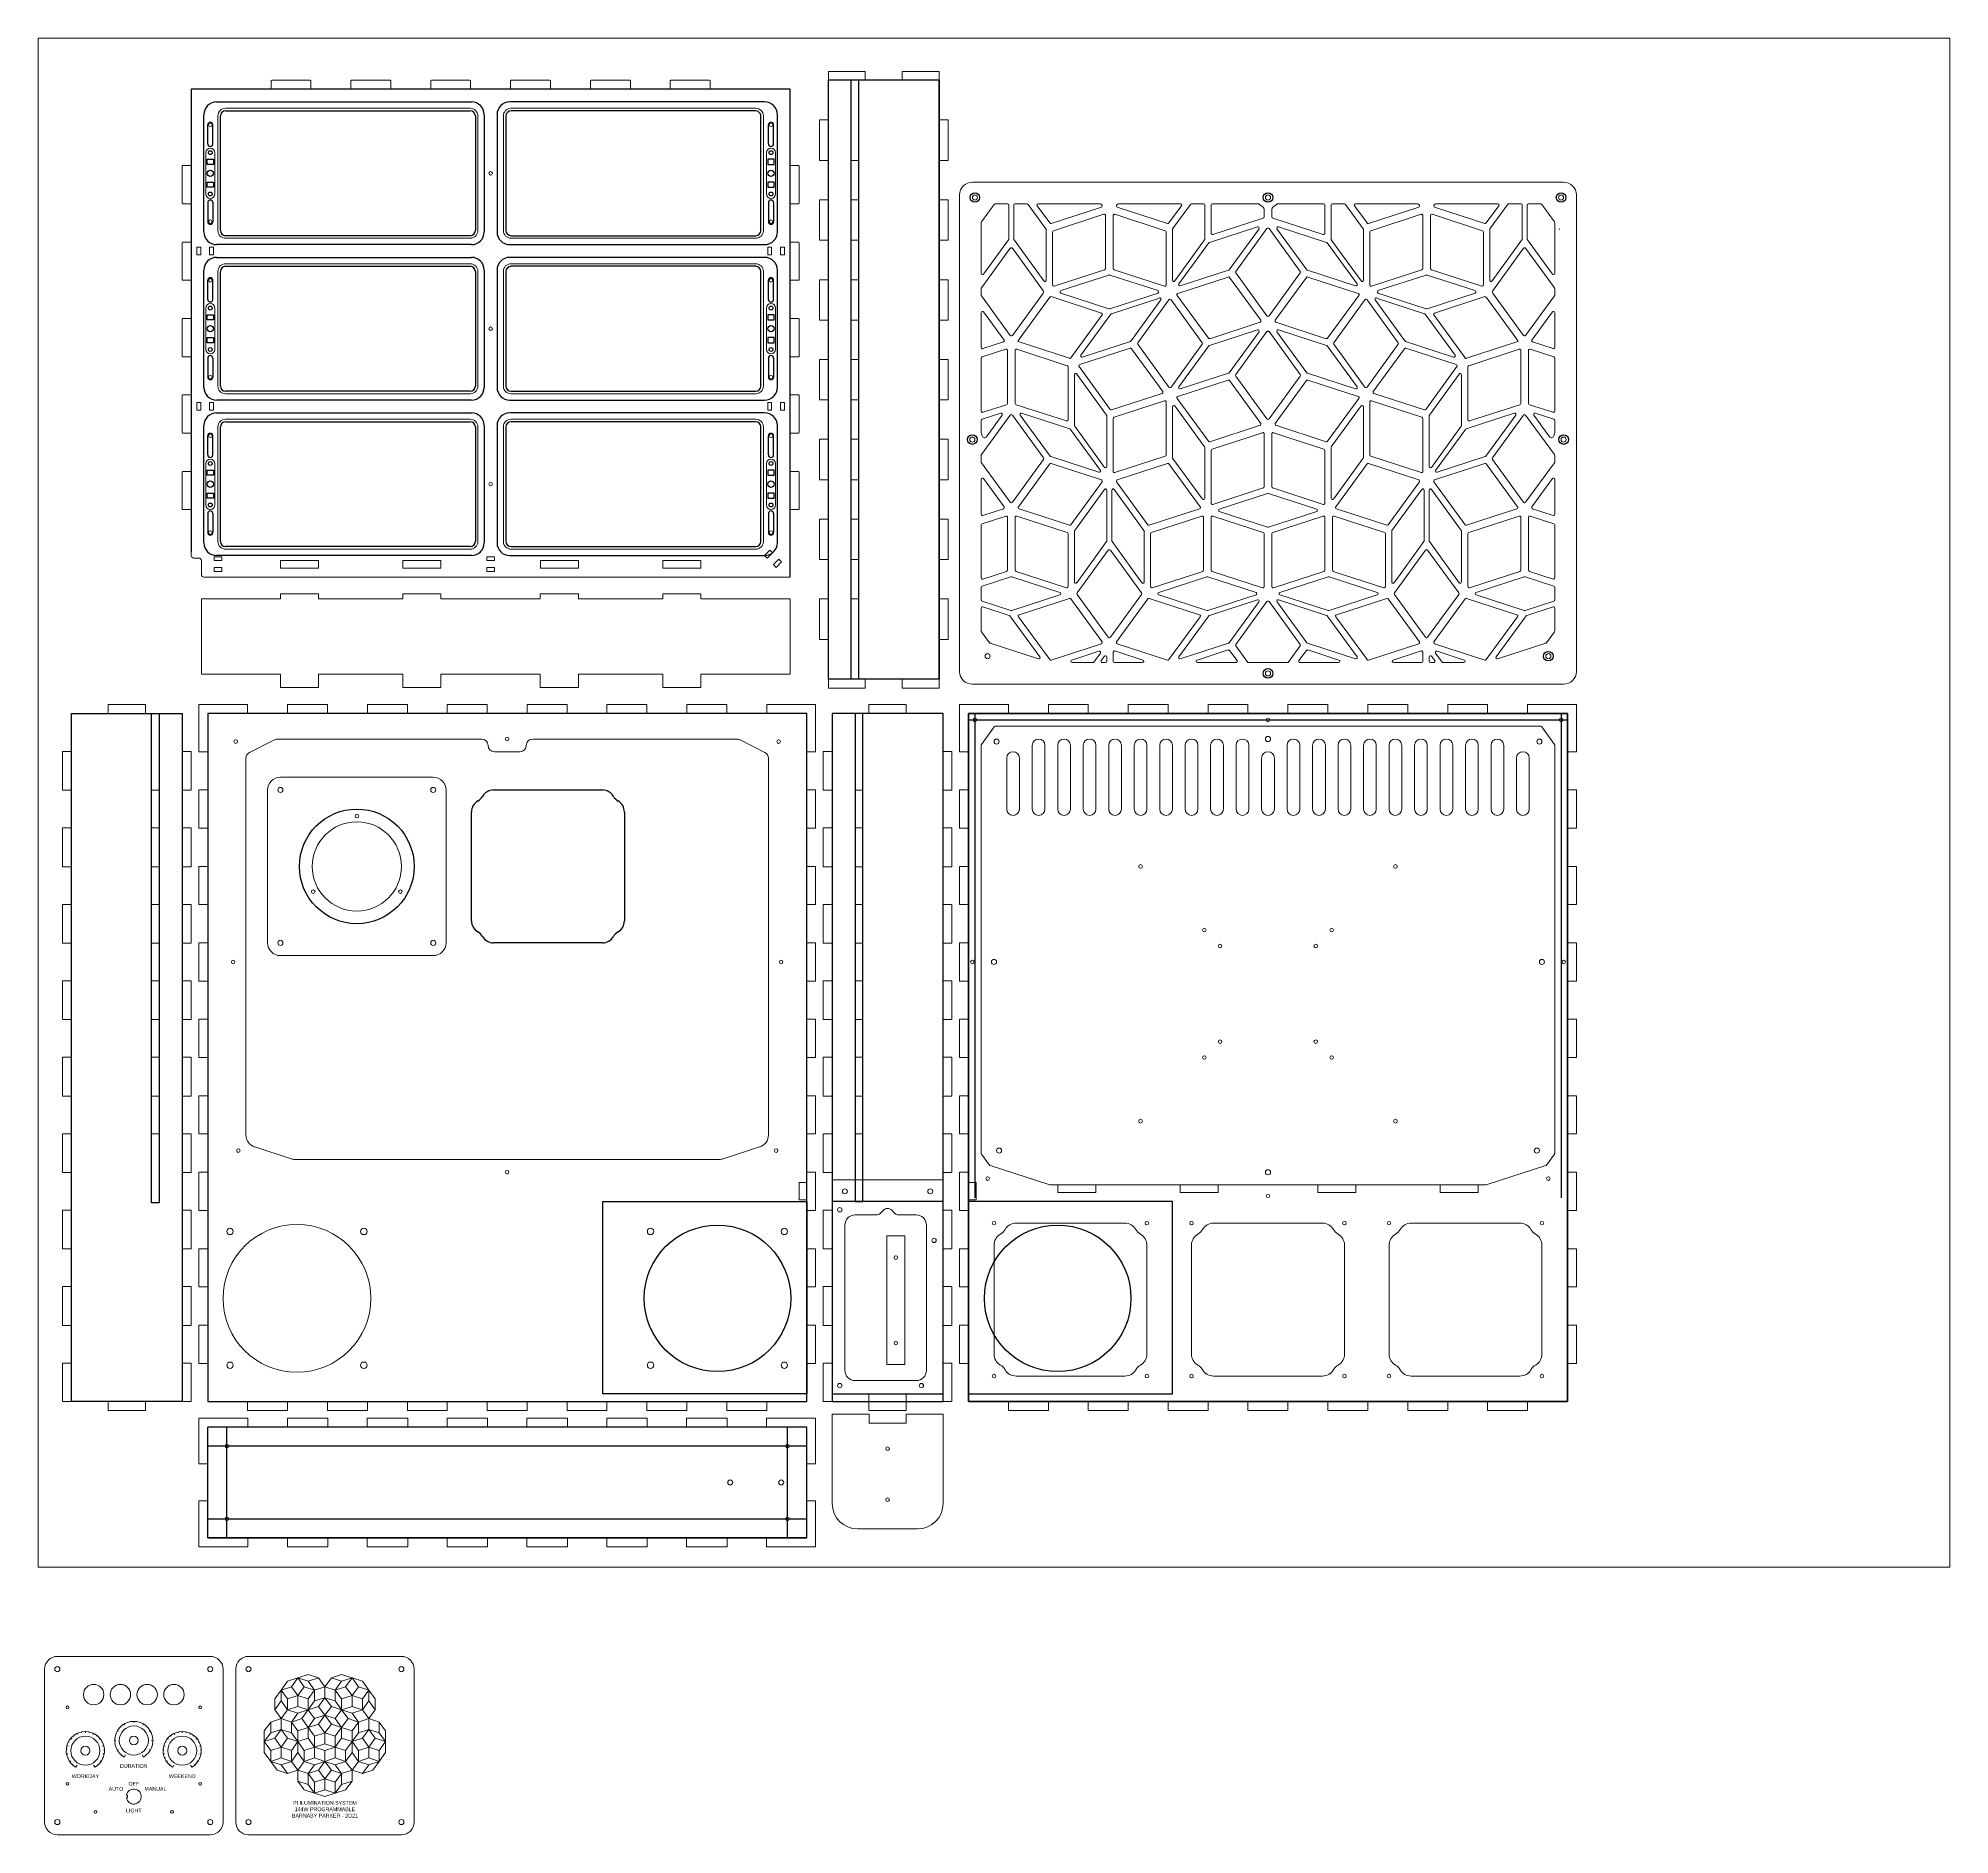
# Model space of a CAD drawing. Header units: millimetres. Extents: x -130 to 1370, y -1180 to 230.
import ezdxf

# ---------------------------------------------------------------- set-up
doc = ezdxf.new("R2010")
doc.units = ezdxf.units.MM
doc.layers.get('0').update_dxf_attribs({"lineweight": 25, "true_color": 0xffffff})
for name, color, linetype, lineweight, true_color in [('cut', 1, 'Continuous', 20, 0xff0000), ('guide', 214, 'Continuous', 25, 0x800080), ('Vector Engrave', 5, 'Continuous', 0, 0x0000ff)]:
    doc.layers.add(name, color=color, linetype=linetype, lineweight=lineweight, true_color=true_color)
doc.styles.add('textstyle0', font='')
doc.styles.add('textstyle1', font='')
doc.styles.add('textstyle2', font='')
doc.styles.add('textstyle3', font='')
doc.styles.add('textstyle4', font='')
doc.styles.add('textstyle5', font='')
doc.styles.add('textstyle6', font='')
doc.styles.add('textstyle7', font='')
doc.styles.get('textstyle0').set_extended_font_data('Inconsolata Expanded ExtraLight')
doc.styles.get('textstyle1').set_extended_font_data('Inconsolata Expanded ExtraLight')
doc.styles.get('textstyle2').set_extended_font_data('Inconsolata Expanded ExtraLight')
doc.styles.get('textstyle3').set_extended_font_data('Inconsolata Expanded ExtraLight')
doc.styles.get('textstyle4').set_extended_font_data('Inconsolata Expanded ExtraLight')
doc.styles.get('textstyle5').set_extended_font_data('Inconsolata Expanded ExtraLight')
doc.styles.get('textstyle6').set_extended_font_data('Inconsolata Expanded ExtraLight')
doc.styles.get('textstyle7').set_extended_font_data('Inconsolata Expanded ExtraLight')

msp = doc.modelspace()

# ---------------------------------------------------------------- linework, layer by layer
for p, q in [((577, 197), (490, 197)), ((490, -273), (490, 197)), ((577, 197), (577, -273)), ((577, -273), (577, 197)), ((460, 190), (-10, 190)), ((-10, 190), (-10, -173)), ((460, -193), (460, 190)), ((0, -166), (0, -74)), ((10, -64), (210, -64)), ((13, -165), (13, -75)), ((17, -71), (209, -71)), ((213, -75), (213, -165)), ((220, -74), (220, -166)), ((230, -74), (230, -166)), ((237, -75), (237, -165)), ((440, -64), (240, -64)), ((433, -71), (241, -71)), ((437, -165), (437, -75)), ((450, -166), (450, -74)), ((3, -97), (3, -82)), ((7, -97), (7, -82)), ((443, -97), (443, -82)), ((447, -97), (447, -82)), ((2.5, -113), (2.5, -109)), ((2.5, -109), (7.5, -109)), ((7.5, -113), (2.5, -113)), ((7.5, -109), (7.5, -113)), ((447.5, -109), (442.5, -109)), ((442.5, -109), (442.5, -113)), ((442.5, -113), (447.5, -113)), ((447.5, -113), (447.5, -109)), ((2.5, -131), (2.5, -127)), ((2.5, -127), (7.5, -127)), ((7.5, -131), (2.5, -131)), ((7.5, -127), (7.5, -131)), ((447.5, -127), (442.5, -127)), ((442.5, -127), (442.5, -131)), ((442.5, -131), (447.5, -131)), ((447.5, -131), (447.5, -127)), ((3, -143), (3, -158)), ((7, -143), (7, -158)), ((443, -143), (443, -158)), ((447, -143), (447, -158)), ((210, -176), (10, -176)), ((209, -169), (17, -169)), ((240, -176), (440, -176)), ((241, -169), (433, -169)), ((577, -273), (490, -273)), ((-104, -840), (-104, -300)), ((-104, -300), (-17, -300)), ((-17, -300), (-17, -840)), ((473, -300), (3, -300)), ((3, -300), (3, -840)), ((473, -840), (473, -300)), ((580, -300), (493, -300)), ((493, -300), (493, -840)), ((580, -840), (580, -300)), ((600, -840), (600, -300)), ((1070, -300), (600, -300)), ((600, -300), (1070, -300)), ((600, -300), (600, -840)), ((1070, -840), (1070, -300)), ((1070, -300), (1070, -840)), ((-17, -840), (-104, -840)), ((3, -840), (473, -840)), ((493, -840), (580, -840)), ((600, -840), (1070, -840)), ((1070, -840), (600, -840)), ((3, -947), (3, -860)), ((473, -860), (3, -860)), ((473, -947), (473, -860)), ((3, -947), (473, -947)), ((473, -947), (3, -947))]:
    msp.add_line(p, q)
for centre, radius in [((5, -103.8), 1.5), ((445, -103.8), 1.5), ((5, -120), 2.5), ((445, -120), 2.5), ((5, -136.3), 1.5), ((445, -136.3), 1.5)]:
    msp.add_circle(centre, radius)
for centre, radius, start, end in [((10, -74), 10, 90, 180), ((17, -75), 4, 90, 180), ((209, -75), 4, 0, 90), ((210, -74), 10, 0, 90), ((240, -74), 10, 90, 180), ((241, -75), 4, 90, 180), ((433, -75), 4, 0, 90), ((440, -74), 10, 0, 90), ((5, -82), 2, 0, 180), ((445, -82), 2, 0, 180), ((5, -97), 2, 180, 0), ((445, -97), 2, 180, 0), ((5, -143), 2, 0, 180), ((445, -143), 2, 0, 180), ((5, -158), 2, 180, 0), ((17, -165), 4, 180, 270), ((209, -165), 4, 270, 0), ((241, -165), 4, 180, 270), ((445, -158), 2, 180, 0), ((10, -166), 10, 180, 270), ((210, -166), 10, 270, 0), ((240, -166), 10, 180, 270), ((433, -165), 4, 270, 0), ((440, -166), 10, 270, 0)]:
    msp.add_arc(centre, radius, start, end)
at = {"layer": 'cut'}
for p, q in [((1370, 230), (-130, 230)), ((-130, 230), (-130, -970)), ((1370, -970), (1370, 230)), ((52.7, 196.5), (52.7, 190)), ((53.2, 197), (83.5, 197)), ((84, 196.5), (84, 190)), ((115.3, 196.5), (115.3, 190)), ((115.8, 197), (146.2, 197)), ((146.7, 196.5), (146.7, 190)), ((178, 196.5), (178, 190)), ((178.5, 197), (208.8, 197)), ((209.3, 196.5), (209.3, 190)), ((240.7, 196.5), (240.7, 190)), ((241.2, 197), (271.5, 197)), ((272, 196.5), (272, 190)), ((303.3, 196.5), (303.3, 190)), ((303.8, 197), (334.2, 197)), ((334.7, 196.5), (334.7, 190)), ((366, 196.5), (366, 190)), ((366.5, 197), (396.8, 197)), ((397.3, 196.5), (397.3, 190)), ((490, 204), (490, 165.9)), ((519, 204), (490, 204)), ((519, 197), (519, 204)), ((548, 197), (519, 197)), ((577, 204), (548, 204)), ((548, 204), (548, 197)), ((577, 204), (577, 165.9)), ((-10, 190), (21.3, 190)), ((-10, 190), (-10, 160)), ((52.7, 190), (21.3, 190)), ((115.3, 190), (84, 190)), ((178, 190), (146.7, 190)), ((240.7, 190), (209.3, 190)), ((303.3, 190), (272, 190)), ((366, 190), (334.7, 190)), ((428.7, 190), (397.3, 190)), ((460, 190), (428.7, 190)), ((460, 190), (460, 160)), ((11, 79), (11, 169)), ((17, 175), (209, 175)), ((215, 169), (215, 79)), ((235, 169), (235, 79)), ((433, 175), (241, 175)), ((439, 79), (439, 169)), ((490, 165.9), (483, 165.9)), ((483, 134.1), (483, 165.9)), ((577, 165.9), (584, 165.9)), ((584, 134.1), (584, 165.9)), ((-10, 160), (-10, 130)), ((460, 160), (460, 130)), ((1.5, 107.8), (1.5, 140.2)), ((8.5, 107.8), (8.5, 140.2)), ((441.5, 107.8), (441.5, 140.2)), ((448.5, 107.8), (448.5, 140.2)), ((-17, 129.5), (-17, 100.5)), ((-10, 130), (-16.5, 130)), ((460, 130), (466.5, 130)), ((467, 129.5), (467, 100.5)), ((490, 134.1), (483, 134.1)), ((490, 134.1), (490, 103.2)), ((514, 134.1), (508, 134.1)), ((508, 134.1), (508, 103.2)), ((514, 134.1), (514, 103.2)), ((577, 134.1), (577, 103.2)), ((577, 134.1), (584, 134.1)), ((593, 107), (593, -267)), ((603, 117), (1067, 117)), ((1077, 107), (1077, -267)), ((-16.5, 100), (-10, 100)), ((-10, 100), (-10, 70)), ((466.5, 100), (460, 100)), ((460, 100), (460, 70)), ((490, 103.2), (483, 103.2)), ((483, 71.5), (483, 103.2)), ((514, 103.2), (508, 103.2)), ((577, 103.2), (584, 103.2)), ((584, 71.5), (584, 103.2)), ((610.2, 85.8), (620.2, 99.6)), ((621, 100), (630.6, 100)), ((631.6, 99), (631.6, 72.3)), ((635.6, 72.3), (635.6, 99)), ((636.6, 100), (646.1, 100)), ((660.8, 80.5), (646.9, 99.6)), ((653.9, 98.4), (663.7, 85)), ((654.7, 100), (703.6, 100)), ((664.8, 84.7), (704.3, 97.5)), ((666.6, 78.9), (706.2, 91.8)), ((704.4, 99.6), (704.8, 99)), ((707.5, 49.3), (707.5, 90.8)), ((713.5, 49.3), (713.5, 90.8)), ((754.4, 78.9), (714.8, 91.8)), ((716.6, 99.6), (716.2, 99)), ((756.2, 84.7), (716.7, 97.5)), ((717.4, 100), (766.3, 100)), ((767.1, 98.4), (757.3, 85)), ((760.2, 80.5), (774.1, 99.6)), ((774.9, 100), (784.4, 100)), ((785.4, 99), (785.4, 72.3)), ((790.4, 76.9), (790.4, 99)), ((791.4, 100), (827.1, 100)), ((828.4, 99.6), (831.2, 97.4)), ((832, 89.7), (832, 95.8)), ((838, 95.8), (838, 89.7)), ((838.8, 97.4), (841.6, 99.6)), ((842.9, 100), (878.6, 100)), ((879.6, 99), (879.6, 76.9)), ((884.6, 72.3), (884.6, 99)), ((885.6, 100), (895.1, 100)), ((909.8, 80.5), (895.9, 99.6)), ((902.9, 98.4), (912.7, 85)), ((903.7, 100), (952.6, 100)), ((913.8, 84.7), (953.3, 97.5)), ((915.6, 78.9), (955.2, 91.8)), ((953.4, 99.6), (953.8, 99)), ((956.5, 49.3), (956.5, 90.8)), ((962.5, 49.3), (962.5, 90.8)), ((1003.4, 78.9), (963.8, 91.8)), ((965.6, 99.6), (965.2, 99)), ((1005.2, 84.7), (965.7, 97.5)), ((966.4, 100), (1015.3, 100)), ((1016.1, 98.4), (1006.3, 85)), ((1009.2, 80.5), (1023.4, 100)), ((1023.4, 100), (1033.4, 100)), ((1034.4, 99), (1034.4, 72.3)), ((1038.4, 99), (1038.4, 72.3)), ((1039.4, 100), (1049, 100)), ((1059.8, 85.8), (1049.8, 99.6)), ((610, 85.2), (610, 45.4)), ((661, 79.9), (661, 40.1)), ((666, 36.4), (666, 78)), ((755.1, 36.4), (755.1, 78)), ((760.1, 79.9), (760.1, 40.1)), ((789, 69.8), (826.8, 82)), ((791.8, 75.9), (831.3, 88.8)), ((804.6, 48.3), (828, 80.5)), ((809.7, 46.9), (834.2, 80.6)), ((860.3, 46.9), (835.8, 80.6)), ((838.7, 88.8), (878.2, 75.9)), ((865.4, 48.3), (842, 80.5)), ((881, 69.8), (843.2, 82)), ((909.9, 79.9), (909.9, 40.1)), ((914.9, 36.4), (914.9, 78)), ((1004, 36.4), (1004, 78)), ((1009, 79.9), (1009, 40.1)), ((1060, 85.2), (1060, 45.4)), ((-17, 69.5), (-17, 40.5)), ((-10, 70), (-16.5, 70)), ((-5.5, 60), (-5.5, 66)), ((-5.5, 66), (-2.5, 66)), ((-2.5, 60), (-5.5, 60)), ((-2.5, 66), (-2.5, 60)), ((4.5, 60), (4.5, 66)), ((4.5, 66), (7.5, 66)), ((7.5, 60), (4.5, 60)), ((7.5, 66), (7.5, 60)), ((209, 73), (17, 73)), ((241, 73), (433, 73)), ((445.5, 66), (442.5, 66)), ((442.5, 66), (442.5, 60)), ((442.5, 60), (445.5, 60)), ((445.5, 60), (445.5, 66)), ((455.5, 66), (452.5, 66)), ((452.5, 66), (452.5, 60)), ((452.5, 60), (455.5, 60)), ((455.5, 60), (455.5, 66)), ((460, 70), (466.5, 70)), ((467, 69.5), (467, 40.5)), ((490, 71.5), (483, 71.5)), ((490, 71.5), (490, 40.5)), ((514, 71.5), (508, 71.5)), ((508, 71.5), (508, 40.5)), ((514, 71.5), (514, 40.5)), ((577, 71.5), (577, 40.5)), ((577, 71.5), (584, 71.5)), ((610.2, 34.1), (632.8, 65.1)), ((631.4, 71.7), (611.8, 44.8)), ((658.8, 31.5), (634.4, 65.1)), ((659.1, 39.5), (635.8, 71.7)), ((785.3, 71.7), (761.9, 39.5)), ((765.1, 37.2), (788.5, 69.4)), ((904.9, 37.2), (881.5, 69.4)), ((908.1, 39.5), (884.7, 71.7)), ((1034.2, 71.7), (1010.9, 39.5)), ((1035.6, 65.1), (1011.2, 31.5)), ((1037.2, 65.1), (1059.8, 34.1)), ((1038.6, 71.7), (1058.2, 44.8)), ((11, -43), (11, 47)), ((17, 53), (209, 53)), ((215, 47), (215, -43)), ((235, 47), (235, -43)), ((433, 53), (241, 53)), ((439, -43), (439, 47)), ((667.3, 35.5), (706.8, 48.3)), ((753.7, 35.5), (714.2, 48.3)), ((804.1, 48), (766.2, 35.7)), ((834.2, 12.1), (809.7, 45.8)), ((835.8, 12.1), (860.3, 45.8)), ((865.9, 48), (903.8, 35.7)), ((916.3, 35.5), (955.8, 48.3)), ((1002.7, 35.5), (963.2, 48.3)), ((-16.5, 40), (-10, 40)), ((-10, 40), (-10, 10)), ((466.5, 40), (460, 40)), ((460, 40), (460, 10)), ((490, 40.5), (483, 40.5)), ((483, 8.8), (483, 40.5)), ((514, 40.5), (508, 40.5)), ((577, 40.5), (584, 40.5)), ((584, 8.8), (584, 40.5)), ((610, 33.5), (610, 28.3)), ((634.4, -3.3), (658.8, 30.3)), ((710.2, 44.1), (672.4, 31.9)), ((710.8, 44.1), (748.7, 31.9)), ((803.8, 42.6), (764.2, 29.7)), ((829.3, 8.6), (804.9, 42.2)), ((840.7, 8.6), (865.1, 42.2)), ((866.2, 42.6), (905.8, 29.7)), ((959.2, 44.1), (921.3, 31.9)), ((959.8, 44.1), (997.6, 31.9)), ((1011.2, 30.3), (1035.6, -3.3)), ((1060, 33.5), (1060, 28.3)), ((1.5, -14.3), (1.5, 18.2)), ((8.5, -14.3), (8.5, 18.2)), ((441.5, -14.3), (441.5, 18.2)), ((448.5, -14.3), (448.5, 18.2)), ((632.8, -3.3), (610.2, 27.7)), ((627.9, -6.9), (611.8, 15.3)), ((639.2, -6.9), (663.7, 26.8)), ((664.8, 27.2), (704.3, 14.3)), ((710.2, 17.7), (672.4, 30)), ((748.7, 30), (710.8, 17.7)), ((749.9, 26.1), (712.1, 13.8)), ((727.6, -7.6), (751, 24.6)), ((732.8, -9), (757.2, 24.7)), ((783.3, -9), (758.9, 24.7)), ((788.2, -5.4), (763.7, 28.2)), ((881.8, -5.4), (906.3, 28.2)), ((886.7, -9), (911.1, 24.7)), ((937.2, -9), (912.8, 24.7)), ((942.4, -7.6), (919, 24.6)), ((920.1, 26.1), (957.9, 13.8)), ((959.2, 17.7), (921.3, 30)), ((997.6, 30), (959.8, 17.7)), ((965.7, 14.3), (1005.2, 27.2)), ((1006.3, 26.8), (1030.8, -6.9)), ((1059.8, 27.7), (1037.2, -3.3)), ((1042.1, -6.9), (1058.2, 15.3)), ((-17, 9.5), (-17, -19.5)), ((-10, 10), (-16.5, 10)), ((460, 10), (466.5, 10)), ((467, 9.5), (467, -19.5)), ((490, 8.8), (483, 8.8)), ((490, 8.8), (490, -22.1)), ((514, 8.8), (508, 8.8)), ((508, 8.8), (508, -22.1)), ((514, 8.8), (514, -22.1)), ((577, 8.8), (577, -22.1)), ((577, 8.8), (584, 8.8)), ((610, 14.7), (610, -12.7)), ((680.4, -20.9), (704.8, 12.8)), ((711.6, 13.5), (688.2, -18.7)), ((826.8, 1.1), (789, -11.2)), ((828.8, 7.1), (789.3, -5.8)), ((841.2, 7.1), (880.7, -5.8)), ((881, -11.2), (843.2, 1.1)), ((958.4, 13.5), (981.8, -18.7)), ((965.2, 12.8), (989.6, -20.9)), ((1060, 14.7), (1060, -12.7)), ((610.7, -20.1), (629.3, -14.1)), ((627.4, -8.4), (611.3, -13.6)), ((677.4, -27), (637.9, -14.1)), ((639.7, -8.4), (679.3, -21.2)), ((726.8, -13.3), (687.3, -26.2)), ((727.1, -7.9), (689.3, -20.2)), ((752.4, -47.3), (727.9, -13.7)), ((757.2, -43.8), (732.8, -10.1)), ((758.9, -43.8), (783.3, -10.1)), ((788.5, -11.5), (765.1, -43.7)), ((804.6, -32.6), (828, -0.4)), ((809.7, -34), (834.2, -0.3)), ((860.3, -34), (835.8, -0.3)), ((865.4, -32.6), (842, -0.4)), ((904.9, -43.7), (881.5, -11.5)), ((911.1, -43.8), (886.7, -10.1)), ((912.8, -43.8), (937.2, -10.1)), ((917.6, -47.3), (942.1, -13.7)), ((942.9, -7.9), (980.7, -20.2)), ((943.2, -13.3), (982.7, -26.2)), ((990.7, -21.2), (1030.3, -8.4)), ((1032.1, -14.1), (992.6, -27)), ((1040.7, -14.1), (1059.3, -20.1)), ((1042.6, -8.4), (1058.7, -13.6)), ((-16.5, -20), (-10, -20)), ((-10, -20), (-10, -50)), ((466.5, -20), (460, -20)), ((460, -20), (460, -50)), ((490, -22.1), (483, -22.1)), ((483, -53.9), (483, -22.1)), ((514, -22.1), (508, -22.1)), ((577, -22.1), (584, -22.1)), ((584, -53.9), (584, -22.1)), ((610, -21.1), (610, -62.7)), ((630.6, -56.6), (630.6, -15.1)), ((636.6, -56.6), (636.6, -15.1)), ((678.1, -69.5), (678.1, -27.9)), ((711.2, -61.3), (686.8, -27.7)), ((958.8, -61.3), (983.2, -27.7)), ((991.9, -27.9), (991.9, -69.5)), ((1033.4, -15.1), (1033.4, -56.6)), ((1039.4, -15.1), (1039.4, -56.6)), ((1060, -21.1), (1060, -62.7)), ((683.1, -74), (683.1, -34.2)), ((708.3, -65.8), (684.9, -33.6)), ((803.8, -38.3), (764.2, -51.2)), ((804.1, -32.9), (766.2, -45.2)), ((829.3, -72.3), (804.9, -38.7)), ((834.2, -68.8), (809.7, -35.1)), ((835.8, -68.8), (860.3, -35.1)), ((840.7, -72.3), (865.1, -38.7)), ((865.9, -32.9), (903.8, -45.2)), ((866.2, -38.3), (905.8, -51.2)), ((961.7, -65.8), (985.1, -33.6)), ((986.9, -74), (986.9, -34.2)), ((-17, -50.5), (-17, -79.5)), ((-10, -50), (-16.5, -50)), ((-5.5, -62), (-5.5, -56)), ((-5.5, -56), (-2.5, -56)), ((-2.5, -56), (-2.5, -62)), ((4.5, -62), (4.5, -56)), ((4.5, -56), (7.5, -56)), ((7.5, -56), (7.5, -62)), ((209, -49), (17, -49)), ((241, -49), (433, -49)), ((445.5, -56), (442.5, -56)), ((442.5, -56), (442.5, -62)), ((445.5, -62), (445.5, -56)), ((455.5, -56), (452.5, -56)), ((452.5, -56), (452.5, -62)), ((455.5, -62), (455.5, -56)), ((460, -50), (466.5, -50)), ((467, -50.5), (467, -79.5)), ((490, -53.9), (483, -53.9)), ((490, -53.9), (490, -84.8)), ((514, -53.9), (508, -53.9)), ((508, -53.9), (508, -84.8)), ((514, -53.9), (514, -84.8)), ((577, -53.9), (577, -84.8)), ((577, -53.9), (584, -53.9)), ((611.3, -63.6), (629.9, -57.6)), ((676.8, -70.4), (637.3, -57.6)), ((751.9, -48.8), (712.3, -61.7)), ((753.7, -54.6), (714.2, -67.4)), ((755.1, -55.5), (755.1, -97.1)), ((760.1, -59.2), (760.1, -99)), ((785.3, -90.8), (761.9, -58.6)), ((788.2, -86.3), (763.7, -52.7)), ((881.8, -86.3), (906.3, -52.7)), ((884.7, -90.8), (908.1, -58.6)), ((909.9, -99), (909.9, -59.2)), ((914.9, -55.5), (914.9, -97.1)), ((916.3, -54.6), (955.8, -67.4)), ((918.1, -48.8), (957.7, -61.7)), ((1032.7, -57.6), (993.2, -70.4)), ((1040.1, -57.6), (1058.7, -63.6)), ((-2.5, -62), (-5.5, -62)), ((7.5, -62), (4.5, -62)), ((11, -165), (11, -75)), ((17, -69), (209, -69)), ((215, -75), (215, -165)), ((235, -75), (235, -165)), ((433, -69), (241, -69)), ((439, -165), (439, -75)), ((442.5, -62), (445.5, -62)), ((452.5, -62), (455.5, -62)), ((610, -70), (610, -79.2)), ((632.8, -65.8), (610.2, -96.8)), ((610.7, -69.1), (625.4, -64.3)), ((614.2, -82.8), (626.5, -65.8)), ((634.4, -65.8), (658.8, -99.4)), ((664, -98), (640.6, -65.8)), ((641.7, -64.3), (679.6, -76.6)), ((706.7, -106.8), (683.3, -74.6)), ((708.5, -66.4), (708.5, -106.2)), ((713.5, -68.4), (713.5, -109.9)), ((828.8, -73.8), (789.3, -86.7)), ((841.2, -73.8), (880.7, -86.7)), ((956.5, -68.4), (956.5, -109.9)), ((961.5, -66.4), (961.5, -106.2)), ((963.3, -106.8), (986.7, -74.6)), ((990.4, -76.6), (1028.3, -64.3)), ((1006, -98), (1029.4, -65.8)), ((1035.6, -65.8), (1011.2, -99.4)), ((1037.2, -65.8), (1059.8, -96.8)), ((1055.8, -82.8), (1043.5, -65.8)), ((1059.3, -69.1), (1044.6, -64.3)), ((1060, -70), (1060, -79.2)), ((-16.5, -80), (-10, -80)), ((-10, -80), (-10, -110)), ((466.5, -80), (460, -80)), ((460, -80), (460, -110)), ((490, -84.8), (483, -84.8)), ((483, -116.5), (483, -84.8)), ((514, -84.8), (508, -84.8)), ((577, -84.8), (584, -84.8)), ((584, -116.5), (584, -84.8)), ((610.2, -80.3), (610.7, -82.1)), ((680.1, -77), (703.5, -109.2)), ((830.7, -79.6), (791.1, -92.4)), ((832, -80.5), (832, -122.1)), ((838, -80.5), (838, -122.1)), ((839.3, -79.6), (878.9, -92.4)), ((966.5, -109.2), (989.9, -77)), ((1059.8, -80.3), (1059.3, -82.1)), ((1.5, -136.3), (1.5, -103.8)), ((8.5, -136.3), (8.5, -103.8)), ((441.5, -136.3), (441.5, -103.8)), ((448.5, -136.3), (448.5, -103.8)), ((610, -97.4), (610, -102.6)), ((610.2, -103.2), (632.8, -134.2)), ((658.8, -100.6), (634.4, -134.2)), ((663.7, -104.1), (639.2, -137.8)), ((664.5, -98.4), (702.3, -110.7)), ((704.3, -116.6), (664.8, -103.8)), ((754.4, -98), (714.8, -110.9)), ((756.2, -103.8), (716.7, -116.6)), ((781.8, -137.8), (757.3, -104.1)), ((760.2, -99.6), (783.6, -131.8)), ((785.4, -91.4), (785.4, -131.2)), ((790.4, -93.4), (790.4, -134.9)), ((879.6, -93.4), (879.6, -134.9)), ((884.6, -91.4), (884.6, -131.2)), ((886.4, -131.8), (909.8, -99.6)), ((888.2, -137.8), (912.7, -104.1)), ((913.8, -103.8), (953.3, -116.6)), ((915.6, -98), (955.2, -110.9)), ((965.7, -116.6), (1005.2, -103.8)), ((1005.5, -98.4), (967.7, -110.7)), ((1006.3, -104.1), (1030.8, -137.8)), ((1011.2, -100.6), (1035.6, -134.2)), ((1059.8, -103.2), (1037.2, -134.2)), ((1060, -97.4), (1060, -102.6)), ((-17, -110.5), (-17, -139.5)), ((-10, -110), (-16.5, -110)), ((460, -110), (466.5, -110)), ((467, -110.5), (467, -139.5)), ((490, -116.5), (483, -116.5)), ((490, -116.5), (490, -147.5)), ((514, -116.5), (508, -116.5)), ((508, -116.5), (508, -147.5)), ((514, -116.5), (514, -147.5)), ((577, -116.5), (577, -147.5)), ((577, -116.5), (584, -116.5)), ((610, -116.2), (610, -143.6)), ((611.8, -115.6), (627.9, -137.8)), ((704.8, -118.1), (680.4, -151.8)), ((740.6, -151.8), (716.2, -118.1)), ((929.4, -151.8), (953.8, -118.1)), ((965.2, -118.1), (989.6, -151.8)), ((1058.2, -115.6), (1042.1, -137.8)), ((1060, -116.2), (1060, -143.6)), ((683.3, -156.3), (706.7, -124.1)), ((708.5, -124.7), (708.5, -164.5)), ((712.5, -124.7), (712.5, -164.5)), ((737.7, -156.3), (714.3, -124.1)), ((831.3, -123), (791.8, -135.9)), ((834.7, -127.2), (796.8, -139.5)), ((835.3, -127.2), (873.2, -139.5)), ((838.7, -123), (878.2, -135.9)), ((932.3, -156.3), (955.7, -124.1)), ((957.5, -124.7), (957.5, -164.5)), ((961.5, -164.5), (961.5, -124.7)), ((986.7, -156.3), (963.3, -124.1)), ((-16.5, -140), (-10, -140)), ((-10, -140), (-10, -176)), ((466.5, -140), (460, -140)), ((460, -140), (460, -170)), ((490, -147.5), (483, -147.5)), ((483, -179.2), (483, -147.5)), ((514, -147.5), (508, -147.5)), ((577, -147.5), (584, -147.5)), ((584, -179.2), (584, -147.5)), ((610.7, -151), (629.3, -145)), ((611.3, -144.5), (627.4, -139.3)), ((630.6, -187.5), (630.6, -146)), ((636.6, -187.5), (636.6, -146)), ((677.4, -157.9), (637.9, -145)), ((679.3, -152.2), (639.7, -139.3)), ((781.3, -139.3), (741.7, -152.2)), ((783.1, -145), (743.6, -157.9)), ((784.4, -146), (784.4, -187.5)), ((790.4, -146), (790.4, -187.5)), ((791.8, -145), (831.3, -157.9)), ((796.8, -141.4), (834.7, -153.7)), ((835.3, -153.7), (873.2, -141.4)), ((878.2, -145), (838.7, -157.9)), ((879.6, -146), (879.6, -187.5)), ((885.6, -146), (885.6, -187.5)), ((886.9, -145), (926.4, -157.9)), ((888.7, -139.3), (928.3, -152.2)), ((990.7, -152.2), (1030.3, -139.3)), ((992.6, -157.9), (1032.1, -145)), ((1033.4, -187.5), (1033.4, -146)), ((1039.4, -187.5), (1039.4, -146)), ((1059.3, -151), (1040.7, -145)), ((1058.7, -144.5), (1042.6, -139.3)), ((610, -152), (610, -193.6)), ((678.1, -200.4), (678.1, -158.8)), ((683.1, -156.9), (683.1, -196.7)), ((737.9, -156.9), (737.9, -196.7)), ((742.9, -158.8), (742.9, -200.4)), ((832, -158.8), (832, -200.4)), ((838, -158.8), (838, -200.4)), ((927.1, -158.8), (927.1, -200.4)), ((932.1, -156.9), (932.1, -196.7)), ((986.9, -156.9), (986.9, -196.7)), ((991.9, -200.4), (991.9, -158.8)), ((1060, -152), (1060, -193.6)), ((-8, -178), (-4, -178)), ((-2, -180), (-2, -191)), ((14.1, -177), (8.1, -177)), ((8.1, -177), (8.1, -180)), ((8.1, -180), (14.1, -180)), ((14.1, -180), (14.1, -177)), ((209, -171), (17, -171)), ((60.1, -180), (60.1, -186)), ((60.1, -180), (89.9, -180)), ((89.9, -180), (89.9, -186)), ((185.9, -180), (156.1, -180)), ((156.1, -180), (156.1, -186)), ((185.9, -180), (185.9, -186)), ((228.1, -177), (222.1, -177)), ((222.1, -177), (222.1, -180)), ((222.1, -180), (228.1, -180)), ((228.1, -180), (228.1, -177)), ((241, -171), (433, -171)), ((264.1, -180), (264.1, -186)), ((264.1, -180), (293.9, -180)), ((293.9, -180), (293.9, -186)), ((389.9, -180), (360.1, -180)), ((360.1, -180), (360.1, -186)), ((389.9, -180), (389.9, -186)), ((444.1, -171.8), (439.8, -176.1)), ((439.8, -176.1), (441.9, -178.2)), ((441.9, -178.2), (446.2, -173.9)), ((446.2, -173.9), (444.1, -171.8)), ((451.1, -178.9), (446.9, -183.1)), ((453.3, -181), (451.1, -178.9)), ((460, -170), (460, -193)), ((490, -179.2), (483, -179.2)), ((490, -179.2), (490, -210.1)), ((514, -179.2), (508, -179.2)), ((508, -179.2), (508, -210.1)), ((514, -179.2), (514, -210.1)), ((577, -179.2), (577, -210.1)), ((577, -179.2), (584, -179.2)), ((708.3, -165.1), (684.9, -197.3)), ((685.3, -205.3), (709.7, -171.7)), ((735.8, -205.3), (711.3, -171.7)), ((712.7, -165.1), (736.1, -197.3)), ((957.3, -165.1), (933.9, -197.3)), ((958.7, -171.7), (934.2, -205.3)), ((960.3, -171.7), (984.7, -205.3)), ((985.1, -197.3), (961.7, -165.1)), ((0, -193), (460, -193)), ((14, -185.5), (8, -185.5)), ((8, -185.5), (8, -188.5)), ((8, -188.5), (14, -188.5)), ((14, -188.5), (14, -185.5)), ((89.9, -186), (60.1, -186)), ((156.1, -186), (185.9, -186)), ((228, -185.5), (222, -185.5)), ((222, -185.5), (222, -188.5)), ((222, -188.5), (228, -188.5)), ((228, -188.5), (228, -185.5)), ((293.9, -186), (264.1, -186)), ((360.1, -186), (389.9, -186)), ((446.9, -183.1), (449, -185.3)), ((449, -185.3), (453.3, -181)), ((633.3, -192.7), (610.7, -200)), ((611.3, -194.5), (629.9, -188.5)), ((633.9, -192.7), (671.7, -205)), ((676.8, -201.3), (637.3, -188.5)), ((783.8, -188.5), (744.2, -201.3)), ((787.1, -192.7), (749.3, -205)), ((787.8, -192.7), (825.6, -205)), ((791.1, -188.5), (830.7, -201.3)), ((878.9, -188.5), (839.3, -201.3)), ((882.2, -192.7), (844.4, -205)), ((882.9, -192.7), (920.7, -205)), ((886.2, -188.5), (925.8, -201.3)), ((993.2, -201.3), (1032.7, -188.5)), ((1036.1, -192.7), (998.3, -205)), ((1036.7, -192.7), (1059.3, -200)), ((1058.7, -194.5), (1040.1, -188.5)), ((-2, -210), (60, -210)), ((-2, -210), (-2, -269)), ((60, -206), (60, -210)), ((60, -206), (90, -206)), ((90, -206), (90, -210)), ((90, -210), (156, -210)), ((186, -206), (156, -206)), ((156, -206), (156, -210)), ((186, -206), (186, -210)), ((186, -210), (264, -210)), ((264, -206), (264, -210)), ((264, -206), (294, -206)), ((294, -206), (294, -210)), ((294, -210), (360, -210)), ((390, -206), (360, -206)), ((360, -206), (360, -210)), ((390, -206), (390, -210)), ((390, -210), (460, -210)), ((610, -200.9), (610, -210.9)), ((671.7, -206.9), (633.9, -219.1)), ((679.3, -209.7), (639.7, -222.5)), ((709.7, -240.1), (685.3, -206.5)), ((711.3, -240.1), (735.8, -206.5)), ((781.3, -222.5), (741.7, -209.7)), ((787.1, -219.1), (749.3, -206.9)), ((825.6, -206.9), (787.8, -219.1)), ((844.4, -206.9), (882.2, -219.1)), ((882.9, -219.1), (920.7, -206.9)), ((928.3, -209.7), (888.7, -222.5)), ((934.2, -206.5), (958.7, -240.1)), ((984.7, -206.5), (960.3, -240.1)), ((1030.3, -222.5), (990.7, -209.7)), ((1036.1, -219.1), (998.3, -206.9)), ((1060, -210.9), (1060, -200.9)), ((460, -210), (460, -269)), ((490, -210.1), (483, -210.1)), ((483, -241.9), (483, -210.1)), ((514, -210.1), (508, -210.1)), ((577, -210.1), (584, -210.1)), ((584, -241.9), (584, -210.1)), ((610, -217.2), (610, -235.2)), ((633.3, -219.1), (610.7, -211.8)), ((611.3, -216.2), (632, -223)), ((632.5, -223.3), (655.9, -255.5)), ((632.5, -223.3), (655.9, -255.5)), ((663.7, -257.7), (639.2, -224)), ((704.8, -243.7), (680.4, -210)), ((740.6, -210), (716.2, -243.7)), ((781.8, -224), (757.3, -257.7)), ((765.1, -255.5), (788.5, -223.3)), ((789, -223), (826.8, -210.7)), ((804.6, -244.4), (828, -212.2)), ((834.2, -212.1), (809.7, -245.8)), ((835.8, -212.1), (860.3, -245.8)), ((865.4, -244.4), (842, -212.2)), ((843.2, -210.7), (881, -223)), ((881.5, -223.3), (904.9, -255.5)), ((912.7, -257.7), (888.2, -224)), ((953.8, -243.7), (929.4, -210)), ((989.6, -210), (965.2, -243.7)), ((1030.8, -224), (1006.3, -257.7)), ((1037.5, -223.3), (1014.1, -255.5)), ((1059.3, -211.8), (1036.7, -219.1)), ((1058.7, -216.2), (1038, -223)), ((1060, -217.2), (1060, -235.2)), ((616.4, -244.4), (610.2, -235.8)), ((1053.6, -244.4), (1059.8, -235.8)), ((490, -241.9), (483, -241.9)), ((490, -241.9), (490, -273)), ((577, -241.9), (577, -272.8)), ((577, -241.9), (584, -241.9)), ((616.9, -244.8), (654.8, -257)), ((616.9, -244.8), (654.8, -257)), ((704.3, -245.2), (664.8, -258.1)), ((681, -258), (702.3, -251.1)), ((698.4, -259.6), (703.5, -252.6)), ((704.2, -258.4), (706.7, -255)), ((713.5, -259), (713.5, -251.9)), ((736.8, -258), (714.8, -250.9)), ((756.2, -258.1), (716.7, -245.2)), ((804.1, -244.8), (766.2, -257)), ((779.3, -258), (803.8, -250.1)), ((804.9, -250.5), (810.7, -258.4)), ((809.7, -246.9), (819.2, -260)), ((860.3, -246.9), (850.8, -260)), ((865.1, -250.5), (859.3, -258.4)), ((865.9, -244.8), (903.8, -257)), ((890.7, -258), (866.2, -250.1)), ((953.3, -245.2), (913.8, -258.1)), ((955.2, -250.9), (933.2, -258)), ((956.5, -251.9), (956.5, -259)), ((965.8, -258.4), (963.3, -255)), ((1005.2, -258.1), (965.7, -245.2)), ((971.6, -259.6), (966.5, -252.6)), ((989, -258), (967.7, -251.1)), ((1053.1, -244.8), (1015.2, -257)), ((-2, -269), (60, -269)), ((60, -279.5), (60, -269)), ((90, -279.5), (90, -269)), ((90, -269), (156, -269)), ((156, -279.5), (156, -269)), ((186, -279.5), (186, -269)), ((186, -269), (264, -269)), ((264, -279.5), (264, -269)), ((294, -279.5), (294, -269)), ((294, -269), (360, -269)), ((360, -279.5), (360, -269)), ((390, -279.5), (390, -269)), ((390, -269), (460, -269)), ((681.3, -260), (697.6, -260)), ((705, -260), (707.5, -260)), ((708.5, -259), (708.5, -255.6)), ((736.5, -260), (714.5, -260)), ((809.9, -260), (779.6, -260)), ((819.2, -260), (850.8, -260)), ((890.4, -260), (860.1, -260)), ((955.5, -260), (933.5, -260)), ((961.5, -259), (961.5, -255.6)), ((962.5, -260), (965, -260)), ((972.4, -260), (988.7, -260)), ((60, -279.5), (90, -279.5)), ((186, -279.5), (156, -279.5)), ((264, -279.5), (294, -279.5)), ((390, -279.5), (360, -279.5)), ((490, -273), (490, -280)), ((519, -280), (490, -280)), ((548, -273), (519, -273)), ((519, -273), (519, -280)), ((548, -280), (548, -273)), ((577, -280), (548, -280)), ((577, -272.8), (577, -280)), ((1067, -277), (603, -277)), ((-104, -300), (-104, -329.8)), ((-104, -300), (-75.2, -300)), ((-75.2, -300), (-75.2, -293)), ((-75.2, -293), (-45.8, -293)), ((-45.8, -293), (-45.8, -300)), ((-45.8, -300), (-17, -300)), ((-17, -300), (-17, -329.8)), ((-4, -293), (3, -293)), ((-4, -293), (-4, -300)), ((-4, -300), (-4, -330)), ((3, -293), (34.3, -293)), ((34.3, -293), (34.3, -300)), ((65.7, -300), (34.3, -300)), ((65.7, -293), (97, -293)), ((65.7, -293), (65.7, -300)), ((97, -293), (97, -300)), ((128.3, -300), (97, -300)), ((128.3, -293), (159.7, -293)), ((128.3, -293), (128.3, -300)), ((159.7, -293), (159.7, -300)), ((191, -300), (159.7, -300)), ((191, -293), (222.3, -293)), ((191, -293), (191, -300)), ((222.3, -293), (222.3, -300)), ((253.7, -300), (222.3, -300)), ((253.7, -293), (285, -293)), ((253.7, -293), (253.7, -300)), ((285, -293), (285, -300)), ((316.3, -300), (285, -300)), ((316.3, -293), (347.7, -293)), ((316.3, -293), (316.3, -300)), ((347.7, -293), (347.7, -300)), ((379, -300), (347.7, -300)), ((379, -293), (410.3, -293)), ((379, -293), (379, -300)), ((410.3, -293), (410.3, -300)), ((441.7, -300), (410.3, -300)), ((441.7, -293), (473, -293)), ((441.7, -293), (441.7, -300)), ((473, -293), (480, -293)), ((480, -293), (480, -330)), ((493, -300), (493, -329.8)), ((521.8, -300), (493, -300)), ((551.2, -293), (521.8, -293)), ((521.8, -293), (521.8, -300)), ((551.2, -300), (551.2, -293)), ((580, -300), (551.2, -300)), ((580, -300), (580, -329.8)), ((593, -293), (600, -293)), ((593, -293), (593, -300)), ((593, -300), (593, -330)), ((600, -293), (631.3, -293)), ((631.3, -293), (631.3, -300)), ((662.7, -300), (631.3, -300)), ((662.7, -293), (694, -293)), ((662.7, -293), (662.7, -300)), ((694, -293), (694, -300)), ((725.3, -300), (694, -300)), ((725.3, -293), (756.7, -293)), ((725.3, -293), (725.3, -300)), ((756.7, -293), (756.7, -300)), ((788, -300), (756.7, -300)), ((788, -293), (819.3, -293)), ((788, -293), (788, -300)), ((819.3, -293), (819.3, -300)), ((850.7, -300), (819.3, -300)), ((850.7, -293), (882, -293)), ((850.7, -293), (850.7, -300)), ((882, -293), (882, -300)), ((913.3, -300), (882, -300)), ((913.3, -293), (944.7, -293)), ((913.3, -293), (913.3, -300)), ((944.7, -293), (944.7, -300)), ((976, -300), (944.7, -300)), ((976, -293), (1007.3, -293)), ((976, -293), (976, -300)), ((1007.3, -293), (1007.3, -300)), ((1038.7, -300), (1007.3, -300)), ((1038.7, -293), (1070, -293)), ((1038.7, -293), (1038.7, -300)), ((1070, -293), (1077, -293)), ((1077, -293), (1077, -330)), ((610.2, -324.2), (620.2, -310.4)), ((621, -310), (630.6, -310)), ((621, -310), (1049, -310)), ((1039.4, -310), (1049, -310)), ((1059.8, -324.2), (1049.8, -310.4)), ((-104, -329.8), (-111, -329.8)), ((-111, -329.8), (-111, -360.2)), ((-17, -329.8), (-10, -329.8)), ((-10, -329.8), (-10, -360.2)), ((-4, -330), (3, -330)), ((3, -330), (3, -360)), ((35.8, -330.5), (55.8, -320.5)), ((58, -320), (218, -320)), ((258, -320), (418, -320)), ((440.2, -330.5), (420.2, -320.5)), ((480, -330), (473, -330)), ((473, -330), (473, -360)), ((493, -329.8), (486, -329.8)), ((486, -329.8), (486, -360.2)), ((580, -329.8), (587, -329.8)), ((587, -329.8), (587, -360.2)), ((593, -330), (600, -330)), ((600, -330), (600, -360)), ((610, -324.8), (610, -364.6)), ((610, -645.2), (610, -324.8)), ((650, -375), (650, -325)), ((660, -325), (660, -375)), ((670, -375), (670, -325)), ((680, -325), (680, -375)), ((690, -375), (690, -325)), ((700, -325), (700, -375)), ((710, -375), (710, -325)), ((720, -325), (720, -375)), ((730, -375), (730, -325)), ((740, -325), (740, -375)), ((750, -375), (750, -325)), ((760, -325), (760, -375)), ((770, -375), (770, -325)), ((780, -325), (780, -375)), ((790, -375), (790, -325)), ((800, -325), (800, -375)), ((810, -375), (810, -325)), ((820, -325), (820, -375)), ((850, -325), (850, -375)), ((860, -375), (860, -325)), ((870, -325), (870, -375)), ((880, -375), (880, -325)), ((890, -325), (890, -375)), ((900, -375), (900, -325)), ((910, -325), (910, -375)), ((920, -375), (920, -325)), ((930, -325), (930, -375)), ((940, -375), (940, -325)), ((950, -325), (950, -375)), ((960, -375), (960, -325)), ((970, -325), (970, -375)), ((980, -375), (980, -325)), ((990, -325), (990, -375)), ((1000, -375), (1000, -325)), ((1010, -325), (1010, -375)), ((1020, -375), (1020, -325)), ((1060, -324.8), (1060, -364.6)), ((1060, -324.8), (1060, -645.2)), ((1077, -330), (1070, -330)), ((1070, -330), (1070, -360)), ((33, -630.7), (33, -335)), ((228, -330), (248, -330)), ((443, -335), (443, -630.7)), ((630, -375), (630, -335)), ((640, -335), (640, -375)), ((830, -335), (830, -375)), ((840, -375), (840, -335)), ((1030, -335), (1030, -375)), ((1040, -375), (1040, -335)), ((-4, -360), (-4, -390)), ((3, -360), (-4, -360)), ((50, -480), (50, -360)), ((60, -350), (180, -350)), ((190, -360), (190, -480)), ((473, -360), (480, -360)), ((480, -360), (480, -390)), ((593, -360), (593, -390)), ((600, -360), (593, -360)), ((1070, -360), (1077, -360)), ((1077, -360), (1077, -390)), ((-111, -360.2), (-104, -360.2)), ((-104, -360.2), (-104, -389.8)), ((-41, -360.2), (-41, -389.8)), ((-35, -360.2), (-41, -360.2)), ((-35, -389.8), (-35, -360.2)), ((-17, -360.2), (-17, -389.8)), ((-10, -360.2), (-17, -360.2)), ((486, -360.2), (493, -360.2)), ((493, -360.2), (493, -389.8)), ((511, -360.2), (511, -389.8)), ((517, -360.2), (511, -360.2)), ((517, -389.8), (517, -360.2)), ((580, -360.2), (580, -389.8)), ((587, -360.2), (580, -360.2)), ((-104, -389.8), (-111, -389.8)), ((-111, -389.8), (-111, -420.2)), ((-41, -389.8), (-35, -389.8)), ((-17, -389.8), (-10, -389.8)), ((-10, -389.8), (-10, -420.2)), ((-4, -390), (3, -390)), ((3, -390), (3, -420)), ((480, -390), (473, -390)), ((473, -390), (473, -420)), ((493, -389.8), (486, -389.8)), ((486, -389.8), (486, -420.2)), ((511, -389.8), (517, -389.8)), ((580, -389.8), (587, -389.8)), ((587, -389.8), (587, -420.2)), ((593, -390), (600, -390)), ((600, -390), (600, -420)), ((1077, -390), (1070, -390)), ((1070, -390), (1070, -420)), ((-4, -420), (-4, -450)), ((3, -420), (-4, -420)), ((473, -420), (480, -420)), ((480, -420), (480, -450)), ((593, -420), (593, -450)), ((600, -420), (593, -420)), ((1070, -420), (1077, -420)), ((1077, -420), (1077, -450)), ((-111, -420.2), (-104, -420.2)), ((-104, -420.2), (-104, -449.8)), ((-41, -420.2), (-41, -449.8)), ((-35, -420.2), (-41, -420.2)), ((-35, -449.8), (-35, -420.2)), ((-17, -420.2), (-17, -449.8)), ((-10, -420.2), (-17, -420.2)), ((486, -420.2), (493, -420.2)), ((493, -420.2), (493, -449.8)), ((511, -420.2), (511, -449.8)), ((517, -420.2), (511, -420.2)), ((517, -449.8), (517, -420.2)), ((580, -420.2), (580, -449.8)), ((587, -420.2), (580, -420.2)), ((-104, -449.8), (-111, -449.8)), ((-111, -449.8), (-111, -480.2)), ((-41, -449.8), (-35, -449.8)), ((-17, -449.8), (-10, -449.8)), ((-10, -449.8), (-10, -480.2)), ((-4, -450), (3, -450)), ((3, -450), (3, -480)), ((480, -450), (473, -450)), ((473, -450), (473, -480)), ((493, -449.8), (486, -449.8)), ((486, -449.8), (486, -480.2)), ((511, -449.8), (517, -449.8)), ((580, -449.8), (587, -449.8)), ((587, -449.8), (587, -480.2)), ((593, -450), (600, -450)), ((600, -450), (600, -480)), ((1077, -450), (1070, -450)), ((1070, -450), (1070, -480)), ((-4, -480), (-4, -510)), ((3, -480), (-4, -480)), ((473, -480), (480, -480)), ((480, -480), (480, -510)), ((593, -480), (593, -510)), ((600, -480), (593, -480)), ((1070, -480), (1077, -480)), ((1077, -480), (1077, -510)), ((-111, -480.2), (-104, -480.2)), ((-104, -480.2), (-104, -509.8)), ((-41, -480.2), (-41, -509.8)), ((-35, -480.2), (-41, -480.2)), ((-35, -509.8), (-35, -480.2)), ((-17, -480.2), (-17, -509.8)), ((-10, -480.2), (-17, -480.2)), ((180, -490), (60, -490)), ((486, -480.2), (493, -480.2)), ((493, -480.2), (493, -509.8)), ((511, -480.2), (511, -509.8)), ((517, -480.2), (511, -480.2)), ((517, -509.8), (517, -480.2)), ((580, -480.2), (580, -509.8)), ((587, -480.2), (580, -480.2)), ((-104, -509.8), (-111, -509.8)), ((-111, -509.8), (-111, -540.2)), ((-41, -509.8), (-35, -509.8)), ((-17, -509.8), (-10, -509.8)), ((-10, -509.8), (-10, -540.2)), ((-4, -510), (3, -510)), ((3, -510), (3, -540)), ((480, -510), (473, -510)), ((473, -510), (473, -540)), ((493, -509.8), (486, -509.8)), ((486, -509.8), (486, -540.2)), ((511, -509.8), (517, -509.8)), ((580, -509.8), (587, -509.8)), ((587, -509.8), (587, -540.2)), ((593, -510), (600, -510)), ((600, -510), (600, -540)), ((1077, -510), (1070, -510)), ((1070, -510), (1070, -540)), ((-4, -540), (-4, -570)), ((3, -540), (-4, -540)), ((473, -540), (480, -540)), ((480, -540), (480, -570)), ((593, -540), (593, -570)), ((600, -540), (593, -540)), ((1070, -540), (1077, -540)), ((1077, -540), (1077, -570)), ((-111, -540.2), (-104, -540.2)), ((-104, -540.2), (-104, -569.8)), ((-41, -540.2), (-41, -569.8)), ((-35, -540.2), (-41, -540.2)), ((-35, -540.2), (-35, -569.8)), ((-17, -540.2), (-17, -569.8)), ((-10, -540.2), (-17, -540.2)), ((486, -540.2), (493, -540.2)), ((493, -540.2), (493, -569.8)), ((511, -540.2), (511, -569.8)), ((517, -540.2), (511, -540.2)), ((517, -540.2), (517, -569.8)), ((580, -540.2), (580, -569.8)), ((587, -540.2), (580, -540.2)), ((-104, -569.8), (-111, -569.8)), ((-111, -569.8), (-111, -600.2)), ((-41, -569.8), (-35, -569.8)), ((-17, -569.8), (-10, -569.8)), ((-10, -569.8), (-10, -600.2)), ((-4, -570), (3, -570)), ((3, -570), (3, -600)), ((480, -570), (473, -570)), ((473, -570), (473, -600)), ((493, -569.8), (486, -569.8)), ((486, -569.8), (486, -600.2)), ((511, -569.8), (517, -569.8)), ((580, -569.8), (587, -569.8)), ((587, -569.8), (587, -600.2)), ((593, -570), (600, -570)), ((600, -570), (600, -600)), ((1077, -570), (1070, -570)), ((1070, -570), (1070, -600)), ((-4, -600), (-4, -630)), ((3, -600), (-4, -600)), ((473, -600), (480, -600)), ((480, -600), (480, -630)), ((593, -600), (593, -630)), ((600, -600), (593, -600)), ((1070, -600), (1077, -600)), ((1077, -600), (1077, -630)), ((-111, -600.2), (-104, -600.2)), ((-104, -600.2), (-104, -629.8)), ((-41, -600.2), (-41, -629.8)), ((-35, -600.2), (-41, -600.2)), ((-35, -600.2), (-35, -629.8)), ((-17, -600.2), (-17, -629.8)), ((-10, -600.2), (-17, -600.2)), ((486, -600.2), (493, -600.2)), ((493, -600.2), (493, -629.8)), ((511, -600.2), (511, -629.8)), ((517, -600.2), (511, -600.2)), ((517, -600.2), (517, -629.8)), ((580, -600.2), (580, -629.8)), ((587, -600.2), (580, -600.2)), ((-104, -629.8), (-111, -629.8)), ((-111, -629.8), (-111, -660.2)), ((-41, -629.8), (-35, -629.8)), ((-17, -629.8), (-10, -629.8)), ((-10, -629.8), (-10, -660.2)), ((-4, -630), (3, -630)), ((3, -630), (3, -660)), ((480, -630), (473, -630)), ((473, -630), (473, -660)), ((493, -629.8), (486, -629.8)), ((486, -629.8), (486, -660.2)), ((511, -629.8), (517, -629.8)), ((580, -629.8), (587, -629.8)), ((587, -629.8), (587, -660.2)), ((593, -630), (600, -630)), ((600, -630), (600, -660)), ((610, -627.2), (610, -645.2)), ((1060, -627.2), (1060, -645.2)), ((1077, -630), (1070, -630)), ((1070, -630), (1070, -660)), ((68.5, -649.5), (39.9, -640.2)), ((436.1, -640.2), (407.5, -649.5)), ((-4, -660), (-4, -690)), ((3, -660), (-4, -660)), ((404.4, -650), (71.6, -650)), ((473, -660), (480, -660)), ((480, -660), (480, -690)), ((593, -660), (593, -690)), ((600, -660), (593, -660)), ((616.4, -654.4), (610.2, -645.8)), ((616.9, -654.8), (663, -669.7)), ((616.9, -654.8), (654.8, -667)), ((1053.1, -654.8), (1007, -669.7)), ((1053.6, -654.4), (1059.8, -645.8)), ((1070, -660), (1077, -660)), ((1077, -660), (1077, -690)), ((-111, -660.2), (-104, -660.2)), ((-104, -660.2), (-104, -689.8)), ((-17, -660.2), (-17, -689.8)), ((-10, -660.2), (-17, -660.2)), ((467, -668.2), (473, -668.2)), ((467, -681.8), (467, -668.2)), ((473, -668.2), (473, -681.8)), ((486, -660.2), (493, -660.2)), ((493, -660.2), (493, -689.8)), ((493, -666), (580, -666)), ((580, -660.2), (580, -689.8)), ((587, -660.2), (580, -660.2)), ((600, -668.2), (606, -668.2)), ((600, -681.8), (600, -668.2)), ((606, -668.2), (606, -681.8)), ((670.1, -670), (664.8, -670)), ((670.1, -670), (670.1, -676)), ((670.1, -670), (699.9, -670)), ((766.1, -670), (699.9, -670)), ((699.9, -670), (699.9, -676)), ((766.1, -670), (766.1, -676)), ((766.1, -670), (795.9, -670)), ((874.1, -670), (795.9, -670)), ((795.9, -670), (795.9, -676)), ((795.9, -670), (874.1, -670)), ((874.1, -670), (874.1, -676)), ((874.1, -670), (903.9, -670)), ((970.1, -670), (903.9, -670)), ((903.9, -670), (903.9, -676)), ((970.1, -670), (970.1, -676)), ((970.1, -670), (999.9, -670)), ((1005.2, -670), (999.9, -670)), ((999.9, -670), (999.9, -676)), ((-104, -689.8), (-111, -689.8)), ((-111, -689.8), (-111, -720.2)), ((-17, -689.8), (-10, -689.8)), ((-10, -689.8), (-10, -720.2)), ((-4, -690), (3, -690)), ((3, -690), (3, -720)), ((467, -681.8), (473, -681.8)), ((480, -690), (473, -690)), ((473, -690), (473, -720)), ((493, -689.8), (486, -689.8)), ((486, -689.8), (486, -720.2)), ((580, -689.8), (587, -689.8)), ((587, -689.8), (587, -720.2)), ((593, -690), (600, -690)), ((600, -681.8), (606, -681.8)), ((600, -690), (600, -720)), ((699.9, -676), (670.1, -676)), ((766.1, -676), (795.9, -676)), ((903.9, -676), (874.1, -676)), ((970.1, -676), (999.9, -676)), ((1077, -690), (1070, -690)), ((1070, -690), (1070, -720)), ((503, -815.5), (503, -701.5)), ((511, -693.5), (527.8, -693.5)), ((530.7, -692.3), (532.9, -690)), ((542.3, -692.3), (540.1, -690)), ((545.2, -693.5), (559, -693.5)), ((567, -701.5), (567, -815.5)), ((722.7, -700), (637.3, -700)), ((792.3, -700), (877.7, -700)), ((947.3, -700), (1032.7, -700)), ((-4, -720), (-4, -750)), ((3, -720), (-4, -720)), ((473, -720), (480, -720)), ((480, -720), (480, -750)), ((536, -811), (536, -710)), ((550, -710), (536, -710)), ((550, -811), (550, -710)), ((593, -720), (593, -750)), ((600, -720), (593, -720)), ((620, -717.3), (620, -802.7)), ((740, -802.7), (740, -717.3)), ((775, -802.7), (775, -717.3)), ((895, -717.3), (895, -802.7)), ((930, -802.7), (930, -717.3)), ((1050, -717.3), (1050, -802.7)), ((1070, -720), (1077, -720)), ((1077, -720), (1077, -750)), ((-111, -720.2), (-104, -720.2)), ((-104, -720.2), (-104, -749.8)), ((-17, -720.2), (-17, -749.8)), ((-10, -720.2), (-17, -720.2)), ((486, -720.2), (493, -720.2)), ((493, -720.2), (493, -749.8)), ((580, -720.2), (580, -749.8)), ((587, -720.2), (580, -720.2)), ((-104, -749.8), (-111, -749.8)), ((-111, -749.8), (-111, -780.2)), ((-17, -749.8), (-10, -749.8)), ((-10, -749.8), (-10, -780.2)), ((-4, -750), (3, -750)), ((3, -750), (3, -780)), ((480, -750), (473, -750)), ((473, -750), (473, -780)), ((493, -749.8), (486, -749.8)), ((486, -749.8), (486, -780.2)), ((580, -749.8), (587, -749.8)), ((587, -749.8), (587, -780.2)), ((593, -750), (600, -750)), ((600, -750), (600, -780)), ((1077, -750), (1070, -750)), ((1070, -750), (1070, -780)), ((-4, -780), (-4, -810)), ((3, -780), (-4, -780)), ((473, -780), (480, -780)), ((480, -780), (480, -810)), ((593, -780), (593, -810)), ((600, -780), (593, -780)), ((1070, -780), (1077, -780)), ((1077, -780), (1077, -810)), ((-111, -780.2), (-104, -780.2)), ((-104, -780.2), (-104, -809.8)), ((-17, -780.2), (-17, -809.8)), ((-10, -780.2), (-17, -780.2)), ((486, -780.2), (493, -780.2)), ((493, -780.2), (493, -809.8)), ((580, -780.2), (580, -809.8)), ((587, -780.2), (580, -780.2)), ((-104, -809.8), (-111, -809.8)), ((-111, -809.8), (-111, -840)), ((-17, -809.8), (-10, -809.8)), ((-10, -809.8), (-10, -840)), ((-4, -810), (3, -810)), ((3, -810), (3, -840)), ((480, -810), (473, -810)), ((473, -810), (473, -840)), ((493, -809.8), (486, -809.8)), ((486, -809.8), (486, -840)), ((580, -809.8), (587, -809.8)), ((587, -809.8), (587, -840)), ((593, -810), (600, -810)), ((600, -810), (600, -840)), ((1077, -810), (1070, -810)), ((1070, -810), (1070, -840)), ((511, -823.5), (559, -823.5)), ((550, -811), (536, -811)), ((637.3, -820), (722.7, -820)), ((877.7, -820), (792.3, -820)), ((1032.7, -820), (947.3, -820)), ((-111, -840), (-104, -840)), ((-104, -840), (-75.2, -840)), ((-75.2, -840), (-75.2, -847)), ((-45.8, -847), (-45.8, -840)), ((-45.8, -840), (-17, -840)), ((-10, -840), (-17, -840)), ((3, -840), (34.3, -840)), ((34.3, -840), (34.3, -847)), ((65.7, -840), (97, -840)), ((65.7, -840), (65.7, -847)), ((97, -840), (97, -847)), ((128.3, -840), (159.7, -840)), ((128.3, -840), (128.3, -847)), ((159.7, -840), (159.7, -847)), ((191, -840), (222.3, -840)), ((191, -840), (191, -847)), ((222.3, -840), (222.3, -847)), ((253.7, -840), (285, -840)), ((253.7, -840), (253.7, -847)), ((285, -840), (285, -847)), ((316.3, -840), (347.7, -840)), ((316.3, -840), (316.3, -847)), ((347.7, -840), (347.7, -847)), ((379, -840), (410.3, -840)), ((379, -840), (379, -847)), ((410.3, -840), (410.3, -847)), ((441.7, -840), (473, -840)), ((441.7, -840), (441.7, -847)), ((486, -840), (493.2, -840)), ((521.8, -834), (493.2, -834)), ((493.2, -834), (493.2, -840)), ((521.8, -847), (521.8, -834)), ((579.8, -834), (551.2, -834)), ((551.2, -834), (551.2, -847)), ((579.8, -834), (579.8, -840)), ((587, -840), (579.8, -840)), ((600, -840), (631.3, -840)), ((631.3, -840), (631.3, -847)), ((662.7, -840), (694, -840)), ((662.7, -840), (662.7, -847)), ((694, -840), (694, -847)), ((725.3, -840), (756.7, -840)), ((725.3, -840), (725.3, -847)), ((756.7, -840), (756.7, -847)), ((788, -840), (819.3, -840)), ((788, -840), (788, -847)), ((819.3, -840), (819.3, -847)), ((850.7, -840), (882, -840)), ((850.7, -840), (850.7, -847)), ((882, -840), (882, -847)), ((913.3, -840), (944.7, -840)), ((913.3, -840), (913.3, -847)), ((944.7, -840), (944.7, -847)), ((976, -840), (1007.3, -840)), ((976, -840), (976, -847)), ((1007.3, -840), (1007.3, -847)), ((1038.7, -840), (1070, -840)), ((1038.7, -840), (1038.7, -847)), ((-75.2, -847), (-45.8, -847)), ((-4, -853), (-4, -860)), ((3, -853), (-4, -853)), ((3, -853), (34.5, -853)), ((65.7, -847), (34.3, -847)), ((34.5, -853), (34.5, -860)), ((65.5, -853), (97.2, -853)), ((65.5, -853), (65.5, -860)), ((128.3, -847), (97, -847)), ((97.2, -853), (97.2, -860)), ((128.1, -853), (159.9, -853)), ((128.1, -853), (128.1, -860)), ((191, -847), (159.7, -847)), ((159.9, -853), (159.9, -860)), ((190.8, -853), (222.5, -853)), ((190.8, -853), (190.8, -860)), ((253.7, -847), (222.3, -847)), ((222.5, -853), (222.5, -860)), ((253.5, -853), (285.2, -853)), ((253.5, -853), (253.5, -860)), ((316.3, -847), (285, -847)), ((285.2, -853), (285.2, -860)), ((316.1, -853), (347.9, -853)), ((316.1, -853), (316.1, -860)), ((379, -847), (347.7, -847)), ((347.9, -853), (347.9, -860)), ((378.8, -853), (410.5, -853)), ((378.8, -853), (378.8, -860)), ((441.7, -847), (410.3, -847)), ((410.5, -853), (410.5, -860)), ((441.5, -853), (473, -853)), ((441.5, -853), (441.5, -860)), ((473, -853), (480, -853)), ((480, -853), (480, -860)), ((522, -850), (493, -850)), ((493, -850), (493, -920)), ((551.2, -847), (521.8, -847)), ((522, -857), (522, -850)), ((580, -850), (551, -850)), ((551, -850), (551, -857)), ((580, -920), (580, -850)), ((662.7, -847), (631.3, -847)), ((725.3, -847), (694, -847)), ((788, -847), (756.7, -847)), ((850.7, -847), (819.3, -847)), ((913.3, -847), (882, -847)), ((976, -847), (944.7, -847)), ((1038.7, -847), (1007.3, -847)), ((-4, -889), (-4, -860)), ((65.5, -860), (34.5, -860)), ((128.1, -860), (97.2, -860)), ((190.8, -860), (159.9, -860)), ((253.5, -860), (222.5, -860)), ((316.1, -860), (285.2, -860)), ((378.8, -860), (347.9, -860)), ((441.5, -860), (410.5, -860)), ((480, -889), (480, -860)), ((551, -857), (522, -857)), ((3, -889), (-4, -889)), ((3, -918), (3, -889)), ((473, -918), (473, -889)), ((473, -889), (480, -889)), ((-4, -947), (-4, -918)), ((-4, -918), (3, -918)), ((480, -918), (473, -918)), ((480, -947), (480, -918)), ((513, -940), (560, -940)), ((-4, -954), (-4, -947)), ((3, -954), (-4, -954)), ((3, -954), (34.5, -954)), ((34.5, -954), (34.5, -947)), ((65.5, -947), (34.5, -947)), ((65.5, -954), (65.5, -947)), ((65.5, -954), (97.2, -954)), ((97.2, -954), (97.2, -947)), ((128.1, -947), (97.2, -947)), ((128.1, -954), (128.1, -947)), ((128.1, -954), (159.9, -954)), ((159.9, -954), (159.9, -947)), ((190.8, -947), (159.9, -947)), ((190.8, -954), (190.8, -947)), ((190.8, -954), (222.5, -954)), ((222.5, -954), (222.5, -947)), ((253.5, -947), (222.5, -947)), ((253.5, -954), (253.5, -947)), ((253.5, -954), (285.2, -954)), ((285.2, -954), (285.2, -947)), ((316.1, -947), (285.2, -947)), ((316.1, -954), (316.1, -947)), ((316.1, -954), (347.9, -954)), ((347.9, -954), (347.9, -947)), ((378.8, -947), (347.9, -947)), ((378.8, -954), (378.8, -947)), ((378.8, -954), (410.5, -954)), ((410.5, -954), (410.5, -947)), ((441.5, -947), (410.5, -947)), ((441.5, -954), (441.5, -947)), ((441.5, -954), (473, -954)), ((473, -954), (480, -954)), ((480, -954), (480, -947)), ((-130, -970), (1370, -970)), ((-125, -1170), (-125, -1050)), ((-115, -1040), (5, -1040)), ((15, -1050), (15, -1170)), ((25, -1170), (25, -1050)), ((35, -1040), (155, -1040)), ((165, -1050), (165, -1170)), ((-59.9, -1149), (-60.9, -1149)), ((-60.9, -1151), (-59.9, -1151)), ((-59.9, -1151), (-59.9, -1149)), ((5, -1180), (-115, -1180)), ((155, -1180), (35, -1180))]:
    msp.add_line(p, q, dxfattribs=at)
for centre, radius in [((5, 162), 1.4), ((445, 162), 1.4), ((225, 124), 1.4), ((605, 105), 2), ((835, 105), 2), ((1065, 105), 2), ((5, 86), 1.4), ((445, 86), 1.4), ((5, 40), 1.4), ((445, 40), 1.4), ((225, 2), 1.4), ((5, -36), 1.4), ((445, -36), 1.4), ((5, -82), 1.4), ((445, -82), 1.4), ((603, -85), 2), ((1067, -85), 2), ((225, -120), 1.4), ((5, -158), 1.4), ((445, -158), 1.4), ((615, -255), 2), ((1055, -255), 2), ((1055, -255), 2), ((835, -268.5), 2), ((605, -305), 1.4), ((835, -305), 1.4), ((1065, -305), 1.4), ((25, -322), 1.4), ((238, -320), 1.4), ((451, -322), 1.4), ((622, -322), 2), ((835, -320), 2), ((1048, -322), 2), ((60, -360), 2), ((180, -360), 2), ((120, -420), 35), ((120, -380.5), 1.4), ((735, -420), 1.4), ((935, -420), 1.4), ((85.8, -439.8), 1.4), ((154.2, -439.8), 1.4), ((60, -480), 2), ((180, -480), 2), ((785, -470), 1.4), ((885, -470), 1.4), ((23, -495), 1.4), ((453, -495), 1.4), ((603, -495), 1.4), ((620, -495), 2), ((797.5, -482.5), 1.4), ((872.5, -482.5), 1.4), ((1050, -495), 2), ((1067, -495), 1.4), ((785, -570), 1.4), ((797.5, -557.5), 1.4), ((872.5, -557.5), 1.4), ((885, -570), 1.4), ((735, -620), 1.4), ((935, -620), 1.4), ((27, -643), 1.4), ((449, -643), 1.4), ((624, -643), 2), ((1046, -643), 2), ((238, -660), 1.4), ((835, -660), 2), ((503, -675), 1.95), ((570, -675), 1.95), ((615, -665), 1.4), ((1055, -665), 1.4), ((499, -689.5), 1.7), ((835, -678.5), 1.4), ((73, -759), 58), ((20.5, -706.5), 2.5), ((125.5, -706.5), 2.5), ((403, -759), 57.5), ((350.5, -706.5), 2.5), ((455.5, -706.5), 2.5), ((620, -700), 1.4), ((740, -700), 1.4), ((775, -700), 1.4), ((895, -700), 1.4), ((930, -700), 1.4), ((1050, -700), 1.4), ((573, -713.5), 1.7), ((543, -727), 1.4), ((543, -794), 1.4), ((20.5, -811.5), 2.5), ((125.5, -811.5), 2.5), ((350.5, -811.5), 2.5), ((455.5, -811.5), 2.5), ((620, -820), 1.4), ((740, -820), 1.4), ((775, -820), 1.4), ((895, -820), 1.4), ((930, -820), 1.4), ((1050, -820), 1.4), ((499, -827.5), 1.7), ((563, -827.5), 1.7), ((18, -875), 1.4), ((458, -875), 1.4), ((536.5, -877), 1.4), ((413, -903.5), 1.95), ((453, -903.5), 1.95), ((536.5, -917), 1.4), ((18, -932), 1.4), ((458, -932), 1.4), ((-115, -1050), 2), ((5, -1050), 2), ((35, -1050), 2), ((155, -1050), 2), ((-86.5, -1070), 8), ((-65.5, -1070), 8), ((-44.5, -1070), 8), ((-23.5, -1070), 8), ((-107, -1080), 1.1), ((-3, -1080), 1.1), ((-55, -1106), 3.5), ((-93, -1114), 3.5), ((-17, -1114), 3.5), ((-107, -1140), 1.1), ((-3, -1140), 1.1), ((-115, -1170), 2), ((-85, -1162), 1.1), ((-25, -1162), 1.1), ((5, -1170), 2), ((35, -1170), 2), ((155, -1170), 2)]:
    msp.add_circle(centre, radius, dxfattribs=at)
for centre, radius, start, end in [((53.2, 196.5), 0.5, 90, 180), ((83.5, 196.5), 0.5, 0, 90), ((115.8, 196.5), 0.5, 90, 180), ((146.2, 196.5), 0.5, 0, 90), ((178.5, 196.5), 0.5, 90, 180), ((208.8, 196.5), 0.5, 0, 90), ((241.2, 196.5), 0.5, 90, 180), ((271.5, 196.5), 0.5, 0, 90), ((303.8, 196.5), 0.5, 90, 180), ((334.2, 196.5), 0.5, 0, 90), ((366.5, 196.5), 0.5, 90, 180), ((396.8, 196.5), 0.5, 0, 90), ((17, 169), 6, 90, 180), ((209, 169), 6, 0, 90), ((241, 169), 6, 90, 180), ((433, 169), 6, 0, 90), ((5, 140.2), 3.5, 0, 180), ((445, 140.2), 3.5, 0, 180), ((-16.5, 129.5), 0.5, 90, 180), ((466.5, 129.5), 0.5, 0, 90), ((5, 107.8), 3.5, 180, 0), ((445, 107.8), 3.5, 180, 0), ((603, 107), 10, 90, 180), ((1067, 107), 10, 0, 90), ((-16.5, 100.5), 0.5, 180, 270), ((466.5, 100.5), 0.5, 270, 0), ((621, 99), 1, 90, 144), ((630.6, 99), 1, 360, 90), ((636.6, 99), 1, 90, 180), ((646.1, 99), 1, 36, 90), ((654.7, 99), 1, 90, 216), ((703.6, 99), 1, 36, 90), ((704, 98.5), 1, 288, 36), ((706.5, 90.8), 1, 0, 108), ((714.5, 90.8), 1, 72, 180), ((717, 98.5), 1, 144, 252), ((717.4, 99), 1, 90, 144), ((766.3, 99), 1, 324, 90), ((774.9, 99), 1, 90, 144), ((784.4, 99), 1, 0, 90), ((791.4, 99), 1, 90, 180), ((827.1, 98), 2, 52.3994, 90), ((830, 95.8), 2, 0, 52.3994), ((840, 95.8), 2, 127.6006, 180), ((842.9, 98), 2, 90, 127.6006), ((878.6, 99), 1, 0, 90), ((885.6, 99), 1, 90, 180), ((895.1, 99), 1, 36, 90), ((903.7, 99), 1, 90, 216), ((952.6, 99), 1, 36, 90), ((953, 98.5), 1, 288, 36), ((955.5, 90.8), 1, 360, 108), ((963.5, 90.8), 1, 72, 180), ((966, 98.5), 1, 144, 252), ((966.4, 99), 1, 90, 144), ((1015.3, 99), 1, 324, 90), ((1033.4, 99), 1, 0, 90), ((1039.4, 99), 1, 90, 180), ((1049, 99), 1, 36, 90), ((17, 79), 6, 180, 270), ((209, 79), 6, 270, 0), ((241, 79), 6, 180, 270), ((433, 79), 6, 270, 0), ((611, 85.2), 1, 144, 180), ((660, 79.9), 1, 0, 36), ((664.5, 85.6), 1, 216, 288), ((667, 78), 1, 108, 180), ((754.1, 78), 1, 0, 72), ((756.5, 85.6), 1, 252, 324), ((761.1, 79.9), 1, 144, 180), ((791.4, 76.9), 1, 180, 288), ((827.1, 81.1), 1, 324, 108), ((831, 89.7), 1, 288, 0), ((835, 80), 1, 36, 144), ((839, 89.7), 1, 180, 252), ((842.9, 81.1), 1, 72, 216), ((878.6, 76.9), 1, 252, 0), ((908.9, 79.9), 1, 0, 36), ((913.5, 85.6), 1, 216, 288), ((915.9, 78), 1, 108, 180), ((1003, 78), 1, 0, 72), ((1005.5, 85.6), 1, 252, 324), ((1010, 79.9), 1, 144, 180), ((1059, 85.2), 1, 0, 36), ((1062.8, 79.9), 1, 0, 36), ((-16.5, 69.5), 0.5, 90, 180), ((466.5, 69.5), 0.5, 0, 90), ((630.6, 72.3), 1, 324, 0), ((633.6, 64.5), 1, 36, 144), ((636.6, 72.3), 1, 180, 216), ((784.4, 72.3), 1, 324, 0), ((789.3, 68.8), 1, 108, 144), ((880.7, 68.8), 1, 36, 72), ((885.6, 72.3), 1, 180, 216), ((1033.4, 72.3), 1, 324, 0), ((1036.4, 64.5), 1, 36, 144), ((1039.4, 72.3), 1, 180, 216), ((17, 47), 6, 90, 180), ((209, 47), 6, 0, 90), ((241, 47), 6, 90, 180), ((433, 47), 6, 0, 90), ((611, 45.4), 1, 180, 324), ((706.5, 49.3), 1, 288, 0), ((714.5, 49.3), 1, 180, 252), ((803.8, 48.9), 1, 288, 324), ((810.6, 46.4), 1, 144, 216), ((859.4, 46.4), 1, 324, 36), ((866.2, 48.9), 1, 216, 252), ((955.5, 49.3), 1, 288, 360), ((963.5, 49.3), 1, 180, 252), ((1059, 45.4), 1, 216, 0), ((-16.5, 40.5), 0.5, 180, 270), ((466.5, 40.5), 0.5, 270, 0), ((611, 33.5), 1, 144, 180), ((658, 30.9), 1, 324, 36), ((660, 40.1), 1, 216, 0), ((667, 36.4), 1, 180, 288), ((672.7, 30.9), 1, 108, 252), ((710.5, 43.2), 1, 72, 108), ((748.3, 30.9), 1, 288, 72), ((754.1, 36.4), 1, 252, 0), ((761.1, 40.1), 1, 180, 324), ((765.9, 36.6), 1, 144, 288), ((804.1, 41.7), 1, 36, 108), ((865.9, 41.7), 1, 72, 144), ((904.1, 36.6), 1, 252, 36), ((908.9, 40.1), 1, 216, 0), ((915.9, 36.4), 1, 180, 288), ((921.7, 30.9), 1, 108, 252), ((959.5, 43.2), 1, 72, 108), ((997.3, 30.9), 1, 288, 72), ((1003, 36.4), 1, 252, 0), ((1010, 40.1), 1, 180, 324), ((1012, 30.9), 1, 144, 216), ((1059, 33.5), 1, 0, 36), ((5, 18.2), 3.5, 0, 180), ((445, 18.2), 3.5, 0, 180), ((611, 28.3), 1, 180, 216), ((611, 14.7), 1, 36, 180), ((664.5, 26.2), 1, 72, 144), ((710.5, 18.6), 1, 252, 288), ((750.2, 25.2), 1, 324, 108), ((758.1, 24.1), 1, 36, 144), ((764.5, 28.8), 1, 108, 216), ((905.5, 28.8), 1, 324, 72), ((911.9, 24.1), 1, 36, 144), ((919.8, 25.2), 1, 72, 216), ((959.5, 18.6), 1, 252, 288), ((1005.5, 26.2), 1, 36, 108), ((1059, 14.7), 1, 0, 144), ((1059, 28.3), 1, 324, 0), ((-16.5, 9.5), 0.5, 90, 180), ((466.5, 9.5), 0.5, 0, 90), ((704, 13.3), 1, 324, 72), ((712.4, 12.9), 1, 108, 144), ((827.1, 0.2), 1, 324, 108), ((828.5, 8), 1, 288, 36), ((835, 12.7), 1, 216, 324), ((835, -0.9), 1, 36, 144), ((841.5, 8), 1, 144, 252), ((842.9, 0.2), 1, 72, 216), ((957.6, 12.9), 1, 36, 72), ((966, 13.3), 1, 108, 216), ((5, -14.3), 3.5, 180, 0), ((445, -14.3), 3.5, 180, 0), ((611, -12.7), 1, 180, 288), ((627.1, -7.4), 1, 288, 36), ((629.6, -15.1), 1, 0, 108), ((633.6, -2.7), 1, 216, 324), ((637.6, -15.1), 1, 72, 180), ((640, -7.4), 1, 144, 252), ((727.1, -14.3), 1, 36, 108), ((726.8, -7), 1, 288, 324), ((733.6, -9.5), 1, 144, 216), ((782.5, -9.5), 1, 324, 36), ((789, -4.8), 1, 216, 288), ((789.3, -12.1), 1, 108, 144), ((881, -4.8), 1, 252, 324), ((880.7, -12.1), 1, 36, 72), ((887.5, -9.5), 1, 144, 216), ((936.4, -9.5), 1, 324, 36), ((942.9, -14.3), 1, 72, 144), ((943.2, -7), 1, 216, 252), ((1030, -7.4), 1, 288, 36), ((1032.4, -15.1), 1, 0, 108), ((1036.4, -2.7), 1, 216, 324), ((1040.4, -15.1), 1, 72, 180), ((1042.9, -7.4), 1, 144, 252), ((1059, -12.7), 1, 252, 0), ((-16.5, -19.5), 0.5, 180, 270), ((466.5, -19.5), 0.5, 270, 0), ((611, -21.1), 1, 108, 180), ((677.1, -27.9), 1, 0, 72), ((679.6, -20.3), 1, 252, 324), ((687.6, -27.1), 1, 108, 216), ((689, -19.3), 1, 144, 288), ((981, -19.3), 1, 252, 36), ((982.4, -27.1), 1, 324, 72), ((990.4, -20.3), 1, 216, 288), ((992.9, -27.9), 1, 108, 180), ((1059, -21.1), 1, 0, 72), ((17, -43), 6, 180, 270), ((209, -43), 6, 270, 0), ((241, -43), 6, 180, 270), ((433, -43), 6, 270, 0), ((684.1, -34.2), 1, 36, 180), ((758.1, -43.2), 1, 216, 324), ((765.9, -44.3), 1, 144, 288), ((804.1, -39.3), 1, 36, 108), ((804.1, -39.3), 1, 36, 108), ((803.8, -32), 1, 288, 324), ((810.6, -34.5), 1, 144, 216), ((810.6, -34.5), 1, 144, 216), ((859.4, -34.5), 1, 324, 36), ((859.4, -34.5), 1, 324, 36), ((865.9, -39.3), 1, 72, 144), ((865.9, -39.3), 1, 72, 144), ((866.2, -32), 1, 216, 252), ((904.1, -44.3), 1, 252, 36), ((911.9, -43.2), 1, 216, 324), ((985.9, -34.2), 1, 0, 144), ((-16.5, -50.5), 0.5, 90, 180), ((466.5, -50.5), 0.5, 0, 90), ((629.6, -56.6), 1, 288, 0), ((637.6, -56.6), 1, 180, 252), ((751.6, -47.9), 1, 288, 36), ((754.1, -55.5), 1, 0, 108), ((761.1, -59.2), 1, 36, 180), ((764.5, -52.1), 1, 108, 216), ((764.5, -52.1), 1, 108, 216), ((905.5, -52.1), 1, 324, 72), ((905.5, -52.1), 1, 324, 72), ((908.9, -59.2), 1, 0, 144), ((915.9, -55.5), 1, 72, 180), ((918.4, -47.9), 1, 144, 252), ((1032.4, -56.6), 1, 288, 0), ((1040.4, -56.6), 1, 180, 252), ((17, -75), 6, 90, 180), ((209, -75), 6, 0, 90), ((241, -75), 6, 90, 180), ((433, -75), 6, 0, 90), ((611, -62.7), 1, 180, 288), ((611, -70), 1, 108, 180), ((625.7, -65.3), 1, 324, 108), ((633.6, -66.4), 1, 36, 144), ((641.4, -65.3), 1, 72, 216), ((677.1, -69.5), 1, 252, 0), ((684.1, -74), 1, 180, 216), ((707.5, -66.4), 1, 0, 36), ((712, -60.7), 1, 216, 288), ((714.5, -68.4), 1, 108, 180), ((828.5, -72.9), 1, 288, 36), ((835, -68.2), 1, 216, 324), ((841.5, -72.9), 1, 144, 252), ((955.5, -68.4), 1, 0, 72), ((958, -60.7), 1, 252, 324), ((962.5, -66.4), 1, 144, 180), ((985.9, -74), 1, 324, 0), ((992.9, -69.5), 1, 180, 288), ((1028.6, -65.3), 1, 324, 108), ((1036.4, -66.4), 1, 36, 144), ((1044.3, -65.3), 1, 72, 216), ((1059, -62.7), 1, 252, 0), ((1059, -70), 1, 0, 72), ((-16.5, -79.5), 0.5, 180, 270), ((466.5, -79.5), 0.5, 270, 0), ((614, -79.2), 4, 180, 195.9292), ((612.6, -81.6), 2, 195.9292, 324), ((679.3, -77.6), 1, 36, 72), ((789, -85.7), 1, 216, 288), ((789, -85.7), 1, 216, 288), ((789, -85.7), 1, 216, 288), ((831, -80.5), 1, 0, 108), ((839, -80.5), 1, 72, 180), ((881, -85.7), 1, 252, 324), ((881, -85.7), 1, 252, 324), ((881, -85.7), 1, 252, 324), ((990.7, -77.6), 1, 108, 144), ((1057.4, -81.6), 2, 216, 344.0708), ((1056, -79.2), 4, 344.0708, 0), ((5, -103.8), 3.5, 0, 180), ((445, -103.8), 3.5, 0, 180), ((611, -97.4), 1, 144, 180), ((611, -102.6), 1, 180, 216), ((658, -100), 1, 324, 36), ((664.5, -104.7), 1, 72, 144), ((664.8, -97.4), 1, 216, 252), ((754.1, -97.1), 1, 288, 0), ((756.5, -104.7), 1, 36, 108), ((761.1, -99), 1, 180, 216), ((784.4, -91.4), 1, 0, 36), ((791.4, -93.4), 1, 108, 180), ((791.4, -93.4), 1, 108, 180), ((791.4, -93.4), 1, 108, 180), ((878.6, -93.4), 1, 0, 72), ((878.6, -93.4), 1, 0, 72), ((878.6, -93.4), 1, 0, 72), ((885.6, -91.4), 1, 144, 180), ((908.9, -99), 1, 324, 0), ((913.5, -104.7), 1, 72, 144), ((915.9, -97.1), 1, 180, 252), ((1005.5, -104.7), 1, 36, 108), ((1005.2, -97.4), 1, 288, 324), ((1012, -100), 1, 144, 216), ((1059, -97.4), 1, 360, 36), ((1059, -102.6), 1, 324, 0), ((-16.5, -110.5), 0.5, 90, 180), ((466.5, -110.5), 0.5, 0, 90), ((611, -116.2), 1, 36, 180), ((702.7, -109.7), 1, 252, 36), ((704, -117.6), 1, 324, 72), ((707.5, -106.2), 1, 216, 0), ((714.5, -109.9), 1, 180, 288), ((717, -117.6), 1, 108, 216), ((953, -117.6), 1, 324, 72), ((955.5, -109.9), 1, 252, 0), ((962.5, -106.2), 1, 180, 324), ((966, -117.6), 1, 108, 216), ((967.3, -109.7), 1, 144, 288), ((1059, -116.2), 1, 0, 144), ((633.6, -133.6), 1, 216, 324), ((707.5, -124.7), 1, 0, 144), ((713.5, -124.7), 1, 36, 180), ((784.4, -131.2), 1, 216, 0), ((791.4, -134.9), 1, 180, 288), ((791.4, -134.9), 1, 180, 288), ((831, -122.1), 1, 288, 0), ((831, -122.1), 1, 288, 0), ((831, -122.1), 1, 288, 0), ((835, -128.2), 1, 72, 108), ((839, -122.1), 1, 180, 252), ((839, -122.1), 1, 180, 252), ((839, -122.1), 1, 180, 252), ((878.6, -134.9), 1, 252, 0), ((878.6, -134.9), 1, 252, 0), ((885.6, -131.2), 1, 180, 324), ((956.5, -124.7), 1, 0, 144), ((962.5, -124.7), 1, 36, 180), ((1036.4, -133.6), 1, 216, 324), ((-16.5, -139.5), 0.5, 180, 270), ((5, -136.3), 3.5, 180, 0), ((445, -136.3), 3.5, 180, 0), ((466.5, -139.5), 0.5, 270, 0), ((611, -143.6), 1, 180, 288), ((627.1, -138.3), 1, 288, 36), ((629.6, -146), 1, 0, 108), ((637.6, -146), 1, 72, 180), ((640, -138.3), 1, 144, 252), ((781, -138.3), 1, 288, 36), ((783.4, -146), 1, 0, 108), ((791.4, -146), 1, 72, 180), ((797.2, -140.5), 1, 108, 252), ((872.8, -140.5), 1, 288, 72), ((878.6, -146), 1, 0, 108), ((886.6, -146), 1, 72, 180), ((889, -138.3), 1, 144, 252), ((1030, -138.3), 1, 288, 36), ((1032.4, -146), 1, 0, 108), ((1040.4, -146), 1, 72, 180), ((1042.9, -138.3), 1, 144, 252), ((1059, -143.6), 1, 252, 0), ((17, -165), 6, 180, 270), ((209, -165), 6, 270, 0), ((241, -165), 6, 180, 270), ((611, -152), 1, 108, 180), ((677.1, -158.8), 1, 0, 72), ((679.6, -151.2), 1, 252, 324), ((684.1, -156.9), 1, 144, 180), ((707.5, -164.5), 1, 324, 0), ((713.5, -164.5), 1, 180, 216), ((736.9, -156.9), 1, 0, 36), ((741.4, -151.2), 1, 216, 288), ((743.9, -158.8), 1, 108, 180), ((831, -158.8), 1, 0, 72), ((835, -152.7), 1, 252, 288), ((839, -158.8), 1, 108, 180), ((926.1, -158.8), 1, 0, 72), ((928.6, -151.2), 1, 252, 324), ((933.1, -156.9), 1, 144, 180), ((956.5, -164.5), 1, 324, 0), ((962.5, -164.5), 1, 180, 216), ((985.9, -156.9), 1, 0, 36), ((990.4, -151.2), 1, 216, 288), ((992.9, -158.8), 1, 108, 180), ((1059, -152), 1, 0, 72), ((-8, -176), 2, 180, 270), ((-4, -180), 2, 0, 90), ((433, -165), 6, 270, 0), ((710.5, -172.3), 1, 36, 144), ((959.5, -172.3), 1, 36, 144), ((0, -191), 2, 180, 270), ((611, -193.6), 1, 180, 288), ((629.6, -187.5), 1, 288, 0), ((633.6, -193.6), 1, 72, 108), ((637.6, -187.5), 1, 180, 252), ((783.4, -187.5), 1, 288, 0), ((787.4, -193.6), 1, 72, 108), ((791.4, -187.5), 1, 180, 252), ((878.6, -187.5), 1, 288, 0), ((882.6, -193.6), 1, 72, 108), ((886.6, -187.5), 1, 180, 252), ((1032.4, -187.5), 1, 288, 0), ((1036.4, -193.6), 1, 72, 108), ((1040.4, -187.5), 1, 180, 252), ((1059, -193.6), 1, 252, 0), ((611, -200.9), 1, 108, 180), ((671.4, -205.9), 1, 288, 72), ((677.1, -200.4), 1, 252, 0), ((679.6, -210.6), 1, 36, 108), ((684.1, -196.7), 1, 180, 324), ((686.1, -205.9), 1, 144, 216), ((735, -205.9), 1, 324, 36), ((736.9, -196.7), 1, 216, 0), ((741.4, -210.6), 1, 72, 144), ((743.9, -200.4), 1, 180, 288), ((749.6, -205.9), 1, 108, 252), ((825.3, -205.9), 1, 288, 72), ((831, -200.4), 1, 252, 0), ((839, -200.4), 1, 180, 288), ((844.7, -205.9), 1, 108, 252), ((920.4, -205.9), 1, 288, 72), ((926.1, -200.4), 1, 252, 0), ((928.6, -210.6), 1, 36, 108), ((933.1, -196.7), 1, 180, 324), ((935, -205.9), 1, 144, 216), ((983.9, -205.9), 1, 324, 36), ((985.9, -196.7), 1, 216, 0), ((990.4, -210.6), 1, 72, 144), ((992.9, -200.4), 1, 180, 288), ((998.6, -205.9), 1, 108, 252), ((1059, -200.9), 1, 0, 72), ((611, -210.9), 1, 180, 252), ((611, -217.2), 1, 72, 180), ((631.7, -223.9), 1, 36, 72), ((631.7, -223.9), 1, 36, 72), ((633.6, -218.2), 1, 252, 288), ((640, -223.5), 1, 108, 216), ((781, -223.5), 1, 324, 72), ((787.4, -218.2), 1, 252, 288), ((789.3, -223.9), 1, 108, 144), ((827.1, -211.6), 1, 324, 108), ((835, -212.7), 1, 36, 144), ((842.9, -211.6), 1, 72, 216), ((880.7, -223.9), 1, 36, 72), ((882.6, -218.2), 1, 252, 288), ((889, -223.5), 1, 108, 216), ((1030, -223.5), 1, 324, 72), ((1036.4, -218.2), 1, 252, 288), ((1038.3, -223.9), 1, 108, 144), ((1059, -217.2), 1, 0, 108), ((1059, -210.9), 1, 288, 0), ((611, -235.2), 1, 180, 216), ((1059, -235.2), 1, 324, 0), ((617.3, -243.8), 1, 216, 252), ((617.3, -243.8), 1, 216, 252), ((702.7, -252.1), 1, 324, 108), ((704, -244.2), 1, 288, 36), ((707.5, -255.6), 1, 0, 144), ((710.5, -239.5), 1, 216, 324), ((714.5, -251.9), 1, 72, 180), ((717, -244.2), 1, 144, 252), ((804.1, -251.1), 1, 36, 108), ((803.8, -243.8), 1, 288, 324), ((810.6, -246.4), 1, 144, 216), ((859.4, -246.4), 1, 324, 36), ((865.9, -251.1), 1, 72, 144), ((866.2, -243.8), 1, 216, 252), ((953, -244.2), 1, 288, 36), ((955.5, -251.9), 1, 0, 108), ((959.5, -239.5), 1, 216, 324), ((962.5, -255.6), 1, 36, 180), ((966, -244.2), 1, 144, 252), ((967.3, -252.1), 1, 72, 216), ((1052.7, -243.8), 1, 288, 324), ((603, -267), 10, 180, 270), ((655.1, -256.1), 1, 252, 36), ((655.1, -256.1), 1, 252, 36), ((664.5, -257.1), 1, 216, 288), ((681.3, -259), 1, 108, 270), ((697.6, -259), 1, 270, 324), ((705, -259), 1, 144, 270), ((707.5, -259), 1, 270, 0), ((714.5, -259), 1, 180, 270), ((736.5, -259), 1, 270, 72), ((756.5, -257.1), 1, 252, 324), ((765.9, -256.1), 1, 144, 288), ((779.6, -259), 1, 108, 270), ((809.9, -259), 1, 270, 36), ((860.1, -259), 1, 144, 270), ((890.4, -259), 1, 270, 72), ((904.1, -256.1), 1, 252, 36), ((913.5, -257.1), 1, 216, 288), ((933.5, -259), 1, 108, 270), ((955.5, -259), 1, 270, 0), ((962.5, -259), 1, 180, 270), ((965, -259), 1, 270, 36), ((972.4, -259), 1, 216, 270), ((988.7, -259), 1, 270, 72), ((1005.5, -257.1), 1, 252, 324), ((1014.9, -256.1), 1, 144, 288), ((1067, -267), 10, 270, 0), ((621, -311), 1, 90, 144), ((1049, -311), 1, 36, 90), ((58, -325), 5, 90, 116.5651), ((218, -325), 5, 360, 90), ((228, -325), 5, 180, 270), ((248, -325), 5, 270, 0), ((258, -325), 5, 90, 180), ((418, -325), 5, 63.4349, 90), ((611, -324.8), 1, 144, 180), ((655, -325), 5, 360, 180), ((675, -325), 5, 360, 180), ((695, -325), 5, 360, 180), ((715, -325), 5, 360, 180), ((735, -325), 5, 360, 180), ((755, -325), 5, 360, 180), ((775, -325), 5, 360, 180), ((795, -325), 5, 360, 180), ((815, -325), 5, 360, 180), ((835, -335), 5, 0, 180), ((855, -325), 5, 0, 180), ((875, -325), 5, 0, 180), ((895, -325), 5, 0, 180), ((915, -325), 5, 0, 180), ((935, -325), 5, 0, 180), ((955, -325), 5, 0, 180), ((975, -325), 5, 0, 180), ((995, -325), 5, 0, 180), ((1015, -325), 5, 0, 180), ((1035, -335), 5, 0, 180), ((1059, -324.8), 1, 0, 36), ((38, -335), 5, 116.5651, 180), ((438, -335), 5, 360, 63.4349), ((635, -335), 5, 360, 180), ((60, -360), 10, 90, 180), ((60, -360), 10, 90, 180), ((180, -360), 10, 0, 90), ((180, -360), 10, 0, 90), ((635, -375), 5, 180, 360), ((655, -375), 5, 180, 360), ((675, -375), 5, 180, 360), ((695, -375), 5, 180, 360), ((715, -375), 5, 180, 360), ((735, -375), 5, 180, 360), ((755, -375), 5, 180, 360), ((775, -375), 5, 180, 360), ((795, -375), 5, 180, 360), ((815, -375), 5, 180, 360), ((835, -375), 5, 180, 0), ((855, -375), 5, 180, 0), ((875, -375), 5, 180, 0), ((895, -375), 5, 180, 0), ((915, -375), 5, 180, 0), ((935, -375), 5, 180, 0), ((955, -375), 5, 180, 0), ((975, -375), 5, 180, 0), ((995, -375), 5, 180, 0), ((1015, -375), 5, 180, 0), ((1035, -375), 5, 180, 0), ((60, -480), 10, 180, 270), ((60, -480), 10, 180, 270), ((180, -480), 10, 270, 0), ((180, -480), 10, 270, 0), ((43, -630.7), 10, 180, 252), ((433, -630.7), 10, 288, 0), ((71.6, -640), 10, 252, 270), ((404.4, -640), 10, 270, 288), ((611, -645.2), 1, 180, 216), ((617.3, -653.8), 1, 216, 252), ((617.3, -653.8), 1, 216, 252), ((1052.7, -653.8), 1, 288, 324), ((1059, -645.2), 1, 324, 0), ((664.8, -664), 6, 252, 270), ((1005.2, -664), 6, 270, 288), ((536.5, -693.5), 5, 44.4153, 135.5847), ((511, -701.5), 8, 90, 180), ((527.8, -689.5), 4, 270, 315.5847), ((545.2, -689.5), 4, 224.4153, 270), ((559, -701.5), 8, 0, 90), ((620, -700), 10, 300, 330), ((637.3, -710), 10, 90, 150), ((722.7, -710), 10, 30, 90), ((740, -700), 10, 210, 240), ((775, -700), 10, 300, 330), ((792.3, -710), 10, 90, 150), ((877.7, -710), 10, 30, 90), ((930, -700), 10, 300, 330), ((947.3, -710), 10, 90, 150), ((1032.7, -710), 10, 30, 90), ((630, -717.3), 10, 120, 180), ((730, -717.3), 10, 360, 60), ((785, -717.3), 10, 120, 180), ((895, -700), 10, 210, 240), ((885, -717.3), 10, 0, 60), ((940, -717.3), 10, 120, 180), ((1050, -700), 10, 210, 240), ((1040, -717.3), 10, 0, 60), ((630, -802.7), 10, 180, 240), ((730, -802.7), 10, 300, 360), ((785, -802.7), 10, 180, 240), ((885, -802.7), 10, 300, 0), ((940, -802.7), 10, 180, 240), ((1040, -802.7), 10, 300, 0), ((511, -815.5), 8, 180, 270), ((559, -815.5), 8, 270, 0), ((620, -820), 10, 30, 60), ((637.3, -810), 10, 210, 270), ((722.7, -810), 10, 270, 330), ((740, -820), 10, 120, 150), ((775, -820), 10, 30, 60), ((792.3, -810), 10, 210, 270), ((877.7, -810), 10, 270, 330), ((895, -820), 10, 120, 150), ((930, -820), 10, 30, 60), ((947.3, -810), 10, 210, 270), ((1032.7, -810), 10, 270, 330), ((1050, -820), 10, 120, 150), ((513, -920), 20, 180, 270), ((560, -920), 20, 270, 0), ((-115, -1050), 10, 90, 180), ((-115, -1050), 10, 90, 180), ((5, -1050), 10, 0, 90), ((5, -1050), 10, 0, 90), ((35, -1050), 10, 90, 180), ((35, -1050), 10, 90, 180), ((155, -1050), 10, 0, 90), ((155, -1050), 10, 0, 90), ((-55, -1150), 5.9, 189.7583, 170.2417), ((-115, -1170), 10, 180, 270), ((-115, -1170), 10, 180, 270), ((5, -1170), 10, 270, 0), ((5, -1170), 10, 270, 0), ((35, -1170), 10, 180, 270), ((35, -1170), 10, 180, 270), ((155, -1170), 10, 270, 0), ((155, -1170), 10, 270, 0)]:
    msp.add_arc(centre, radius, start, end, dxfattribs=at)
at = {"layer": 'guide'}
for p, q in [((508, -273), (508, 197)), ((514, -273), (514, 197)), ((10, 180), (210, 180)), ((440, 180), (240, 180)), ((0, 78), (0, 170)), ((13, 79), (13, 169)), ((17, 173), (209, 173)), ((213, 169), (213, 79)), ((220, 170), (220, 78)), ((230, 170), (230, 78)), ((237, 169), (237, 79)), ((433, 173), (241, 173)), ((437, 79), (437, 169)), ((450, 78), (450, 170)), ((3, 147), (3, 162)), ((7, 147), (7, 162)), ((443, 147), (443, 162)), ((447, 147), (447, 162)), ((2.5, 131), (2.5, 135)), ((2.5, 135), (7.5, 135)), ((7.5, 135), (7.5, 131)), ((447.5, 135), (442.5, 135)), ((442.5, 135), (442.5, 131)), ((7.5, 131), (2.5, 131)), ((442.5, 131), (447.5, 131)), ((447.5, 131), (447.5, 135)), ((2.5, 113), (2.5, 117)), ((2.5, 117), (7.5, 117)), ((7.5, 113), (2.5, 113)), ((7.5, 117), (7.5, 113)), ((447.5, 117), (442.5, 117)), ((442.5, 117), (442.5, 113)), ((442.5, 113), (447.5, 113)), ((447.5, 113), (447.5, 117)), ((3, 101), (3, 86)), ((7, 101), (7, 86)), ((443, 101), (443, 86)), ((447, 101), (447, 86)), ((209, 75), (17, 75)), ((241, 75), (433, 75)), ((210, 68), (10, 68)), ((240, 68), (440, 68)), ((0, -44), (0, 48)), ((10, 58), (210, 58)), ((13, -43), (13, 47)), ((17, 51), (209, 51)), ((213, 47), (213, -43)), ((220, 48), (220, -44)), ((230, 48), (230, -44)), ((237, 47), (237, -43)), ((440, 58), (240, 58)), ((433, 51), (241, 51)), ((437, -43), (437, 47)), ((450, -44), (450, 48)), ((3, 25), (3, 40)), ((7, 25), (7, 40)), ((443, 25), (443, 40)), ((447, 25), (447, 40)), ((2.5, 9), (2.5, 13)), ((2.5, 13), (7.5, 13)), ((7.5, 9), (2.5, 9)), ((7.5, 13), (7.5, 9)), ((447.5, 13), (442.5, 13)), ((442.5, 13), (442.5, 9)), ((442.5, 9), (447.5, 9)), ((447.5, 9), (447.5, 13)), ((2.5, -9), (2.5, -5)), ((2.5, -5), (7.5, -5)), ((7.5, -9), (2.5, -9)), ((7.5, -5), (7.5, -9)), ((447.5, -5), (442.5, -5)), ((442.5, -5), (442.5, -9)), ((442.5, -9), (447.5, -9)), ((447.5, -9), (447.5, -5)), ((3, -21), (3, -36)), ((7, -21), (7, -36)), ((443, -21), (443, -36)), ((447, -21), (447, -36)), ((210, -54), (10, -54)), ((209, -47), (17, -47)), ((240, -54), (440, -54)), ((241, -47), (433, -47)), ((0, -166), (0, -74)), ((10, -64), (210, -64)), ((13, -165), (13, -75)), ((17, -71), (209, -71)), ((213, -75), (213, -165)), ((220, -74), (220, -166)), ((230, -74), (230, -166)), ((237, -75), (237, -165)), ((440, -64), (240, -64)), ((433, -71), (241, -71)), ((437, -165), (437, -75)), ((450, -166), (450, -74)), ((3, -97), (3, -82)), ((7, -97), (7, -82)), ((443, -97), (443, -82)), ((447, -97), (447, -82)), ((2.5, -113), (2.5, -109)), ((2.5, -109), (7.5, -109)), ((7.5, -113), (2.5, -113)), ((7.5, -109), (7.5, -113)), ((447.5, -109), (442.5, -109)), ((442.5, -109), (442.5, -113)), ((442.5, -113), (447.5, -113)), ((447.5, -113), (447.5, -109)), ((2.5, -131), (2.5, -127)), ((2.5, -127), (7.5, -127)), ((7.5, -131), (2.5, -131)), ((7.5, -127), (7.5, -131)), ((447.5, -127), (442.5, -127)), ((442.5, -127), (442.5, -131)), ((442.5, -131), (447.5, -131)), ((447.5, -131), (447.5, -127)), ((3, -143), (3, -158)), ((7, -143), (7, -158)), ((443, -143), (443, -158)), ((447, -143), (447, -158)), ((210, -176), (10, -176)), ((209, -169), (17, -169)), ((240, -176), (440, -176)), ((241, -169), (433, -169)), ((514, -273), (508, -273)), ((-41, -684), (-41, -300)), ((-41, -300), (-35, -300)), ((-35, -300), (-35, -684)), ((517, -300), (511, -300)), ((511, -300), (511, -683)), ((517, -683), (517, -300)), ((605, -300), (605, -680)), ((1065, -300), (1065, -680)), ((600, -305), (1070, -305)), ((227.3, -360), (312.7, -360)), ((210, -462.7), (210, -377.3)), ((330, -377.3), (330, -462.7)), ((312.7, -480), (227.3, -480)), ((-35, -684), (-41, -684)), ((313, -834), (313, -683)), ((313, -683), (473, -683)), ((473, -683), (473, -834)), ((580, -683), (493, -683)), ((493, -683), (493, -834)), ((511, -683), (517, -683)), ((580, -834), (580, -683)), ((760, -683), (600, -683)), ((600, -683), (600, -834)), ((760, -834), (760, -683)), ((473, -834), (313, -834)), ((493, -834), (580, -834)), ((600, -834), (760, -834)), ((18, -947), (18, -860)), ((458, -947), (458, -860)), ((473, -875), (3, -875)), ((3, -932), (473, -932))]:
    msp.add_line(p, q, dxfattribs=at)
for centre, radius in [((5, 140.2), 1.5), ((445, 140.2), 1.5), ((5, 124), 2.5), ((445, 124), 2.5), ((5, 107.8), 1.5), ((445, 107.8), 1.5), ((605, 105), 3.75), ((835, 105), 3.75), ((1065, 105), 3.75), ((5, 18.2), 1.5), ((445, 18.2), 1.5), ((5, 2), 2.5), ((445, 2), 2.5), ((5, -14.3), 1.5), ((445, -14.3), 1.5), ((603, -85), 3.75), ((1067, -85), 3.75), ((5, -103.8), 1.5), ((445, -103.8), 1.5), ((5, -120), 2.5), ((445, -120), 2.5), ((5, -136.3), 1.5), ((445, -136.3), 1.5), ((1055, -255), 3.75), ((835, -268.5), 3.75), ((120, -420), 45), ((403, -759), 57.5), ((670, -759), 57.5)]:
    msp.add_circle(centre, radius, dxfattribs=at)
for centre, radius, start, end in [((10, 170), 10, 90, 180), ((210, 170), 10, 0, 90), ((240, 170), 10, 90, 180), ((17, 169), 4, 90, 180), ((209, 169), 4, 0, 90), ((241, 169), 4, 90, 180), ((433, 169), 4, 0, 90), ((440, 170), 10, 0, 90), ((5, 162), 2, 0, 180), ((445, 162), 2, 0, 180), ((5, 147), 2, 180, 0), ((445, 147), 2, 180, 0), ((5, 101), 2, 0, 180), ((445, 101), 2, 0, 180), ((10, 78), 10, 180, 270), ((5, 86), 2, 180, 0), ((17, 79), 4, 180, 270), ((209, 79), 4, 270, 0), ((210, 78), 10, 270, 0), ((240, 78), 10, 180, 270), ((241, 79), 4, 180, 270), ((433, 79), 4, 270, 0), ((440, 78), 10, 270, 0), ((445, 86), 2, 180, 0), ((10, 48), 10, 90, 180), ((17, 47), 4, 90, 180), ((209, 47), 4, 0, 90), ((210, 48), 10, 0, 90), ((240, 48), 10, 90, 180), ((241, 47), 4, 90, 180), ((433, 47), 4, 0, 90), ((440, 48), 10, 0, 90), ((5, 40), 2, 0, 180), ((445, 40), 2, 0, 180), ((5, 25), 2, 180, 0), ((445, 25), 2, 180, 0), ((5, -21), 2, 0, 180), ((445, -21), 2, 0, 180), ((10, -44), 10, 180, 270), ((5, -36), 2, 180, 0), ((17, -43), 4, 180, 270), ((209, -43), 4, 270, 0), ((210, -44), 10, 270, 0), ((240, -44), 10, 180, 270), ((241, -43), 4, 180, 270), ((433, -43), 4, 270, 0), ((440, -44), 10, 270, 0), ((445, -36), 2, 180, 0), ((10, -74), 10, 90, 180), ((17, -75), 4, 90, 180), ((209, -75), 4, 0, 90), ((210, -74), 10, 0, 90), ((240, -74), 10, 90, 180), ((241, -75), 4, 90, 180), ((433, -75), 4, 0, 90), ((440, -74), 10, 0, 90), ((5, -82), 2, 0, 180), ((445, -82), 2, 0, 180), ((5, -97), 2, 180, 0), ((445, -97), 2, 180, 0), ((5, -143), 2, 0, 180), ((445, -143), 2, 0, 180), ((5, -158), 2, 180, 0), ((17, -165), 4, 180, 270), ((209, -165), 4, 270, 0), ((241, -165), 4, 180, 270), ((445, -158), 2, 180, 0), ((10, -166), 10, 180, 270), ((210, -166), 10, 270, 0), ((240, -166), 10, 180, 270), ((433, -165), 4, 270, 0), ((440, -166), 10, 270, 0), ((227.3, -370), 10, 90, 150), ((312.7, -370), 10, 30, 90), ((220, -377.3), 10, 120, 180), ((210, -360), 10, 300, 330), ((330, -360), 10, 210, 240), ((320, -377.3), 10, 0, 60), ((220, -462.7), 10, 180, 240), ((320, -462.7), 10, 300, 0), ((210, -480), 10, 30, 60), ((227.3, -470), 10, 210, 270), ((312.7, -470), 10, 270, 330), ((330, -480), 10, 120, 150)]:
    msp.add_arc(centre, radius, start, end, dxfattribs=at)
at = {"layer": 'Vector Engrave'}
for p, q in [((65.6, -1059.5), (60.6, -1066.5)), ((68.7, -1063.8), (60.6, -1066.5)), ((73.7, -1056.9), (65.6, -1059.5)), ((68.7, -1063.8), (73.7, -1056.9)), ((73.7, -1070.7), (68.7, -1063.8)), ((81.9, -1054.3), (73.7, -1056.9)), ((78.8, -1063.8), (73.7, -1056.9)), ((81.9, -1059.5), (73.7, -1056.9)), ((73.7, -1070.7), (78.8, -1063.8)), ((78.8, -1063.8), (86.9, -1066.5)), ((81.9, -1054.3), (90, -1056.9)), ((90, -1056.9), (81.9, -1059.5)), ((86.9, -1066.5), (81.9, -1059.5)), ((86.9, -1066.5), (95, -1063.8)), ((90, -1056.9), (95, -1063.8)), ((100, -1056.9), (95, -1063.8)), ((95, -1072.4), (95, -1063.8)), ((95, -1063.8), (103.1, -1066.5)), ((108.1, -1054.3), (100, -1056.9)), ((100, -1056.9), (108.1, -1059.5)), ((108.1, -1059.5), (103.1, -1066.5)), ((111.2, -1063.8), (103.1, -1066.5)), ((108.1, -1054.3), (116.3, -1056.9)), ((116.3, -1056.9), (108.1, -1059.5)), ((111.2, -1063.8), (116.3, -1056.9)), ((116.3, -1070.7), (111.2, -1063.8)), ((121.3, -1063.8), (116.3, -1056.9)), ((124.4, -1059.5), (116.3, -1056.9)), ((116.3, -1070.7), (121.3, -1063.8)), ((121.3, -1063.8), (129.4, -1066.5)), ((129.4, -1066.5), (124.4, -1059.5)), ((55.6, -1073.4), (60.6, -1066.5)), ((55.6, -1073.4), (55.6, -1081.9)), ((55.6, -1081.9), (60.6, -1075)), ((65.6, -1073.4), (60.6, -1066.5)), ((60.6, -1066.5), (60.6, -1075)), ((60.6, -1075), (65.6, -1081.9)), ((73.7, -1070.7), (65.6, -1073.4)), ((65.6, -1073.4), (65.6, -1081.9)), ((65.6, -1081.9), (73.7, -1079.3)), ((81.9, -1073.4), (73.7, -1070.7)), ((73.7, -1079.3), (73.7, -1070.7)), ((81.9, -1081.9), (73.7, -1079.3)), ((86.9, -1066.5), (81.9, -1073.4)), ((81.9, -1081.9), (81.9, -1073.4)), ((81.9, -1081.9), (86.9, -1075)), ((81.9, -1081.9), (90, -1079.3)), ((86.9, -1066.5), (86.9, -1075)), ((95, -1072.4), (86.9, -1075)), ((95, -1072.4), (90, -1079.3)), ((90, -1079.3), (95, -1086.2)), ((95, -1072.4), (100, -1079.3)), ((95, -1072.4), (103.1, -1075)), ((100, -1079.3), (95, -1086.2)), ((108.1, -1081.9), (100, -1079.3)), ((103.1, -1066.5), (103.1, -1075)), ((103.1, -1066.5), (108.1, -1073.4)), ((108.1, -1081.9), (103.1, -1075)), ((108.1, -1073.4), (116.3, -1070.7)), ((108.1, -1081.9), (108.1, -1073.4)), ((108.1, -1081.9), (116.3, -1079.3)), ((116.3, -1070.7), (124.4, -1073.4)), ((116.3, -1079.3), (116.3, -1070.7)), ((124.4, -1081.9), (116.3, -1079.3)), ((124.4, -1073.4), (129.4, -1066.5)), ((124.4, -1073.4), (124.4, -1081.9)), ((124.4, -1081.9), (129.4, -1075)), ((134.4, -1073.4), (129.4, -1066.5)), ((129.4, -1075), (129.4, -1066.5)), ((134.4, -1081.9), (129.4, -1075)), ((134.4, -1073.4), (134.4, -1081.9)), ((-62.5, -1093), (-62, -1093.9)), ((-55, -1091), (-55, -1092)), ((-47.5, -1093), (-48, -1093.9)), ((47.4, -1098.4), (52.5, -1091.5)), ((52.5, -1091.5), (60.6, -1088.8)), ((52.5, -1091.5), (52.5, -1100)), ((55.6, -1081.9), (60.6, -1088.8)), ((60.6, -1088.8), (65.6, -1081.9)), ((68.7, -1091.5), (60.6, -1088.8)), ((60.6, -1097.4), (60.6, -1088.8)), ((65.6, -1081.9), (73.7, -1084.5)), ((68.7, -1091.5), (73.7, -1084.5)), ((68.7, -1091.5), (76.8, -1088.8)), ((68.7, -1091.5), (73.7, -1098.4)), ((68.7, -1091.5), (68.7, -1100)), ((81.9, -1081.9), (73.7, -1084.5)), ((81.9, -1081.9), (76.8, -1088.8)), ((76.8, -1088.8), (81.9, -1095.7)), ((81.9, -1081.9), (86.9, -1088.8)), ((86.9, -1088.8), (81.9, -1095.7)), ((90, -1093.1), (81.9, -1095.7)), ((95, -1086.2), (86.9, -1088.8)), ((90, -1093.1), (95, -1086.2)), ((95, -1100), (90, -1093.1)), ((95, -1100), (90, -1093.1)), ((100, -1093.1), (95, -1086.2)), ((103.1, -1088.8), (95, -1086.2)), ((95, -1100), (100, -1093.1)), ((95, -1100), (100, -1093.1)), ((100, -1093.1), (108.1, -1095.7)), ((108.1, -1081.9), (103.1, -1088.8)), ((108.1, -1095.7), (103.1, -1088.8)), ((108.1, -1081.9), (113.2, -1088.8)), ((108.1, -1081.9), (116.3, -1084.5)), ((113.2, -1088.8), (108.1, -1095.7)), ((121.3, -1091.5), (113.2, -1088.8)), ((124.4, -1081.9), (116.3, -1084.5)), ((121.3, -1091.5), (116.3, -1084.5)), ((121.3, -1091.5), (116.3, -1098.4)), ((121.3, -1091.5), (129.4, -1088.8)), ((121.3, -1091.5), (121.3, -1100)), ((124.4, -1081.9), (129.4, -1088.8)), ((134.4, -1081.9), (129.4, -1088.8)), ((137.5, -1091.5), (129.4, -1088.8)), ((129.4, -1088.8), (129.4, -1097.4)), ((137.5, -1091.5), (137.5, -1100)), ((142.6, -1098.4), (137.5, -1091.5)), ((-106.3, -1107.1), (-105.7, -1107.4)), ((-104.5, -1104.4), (-103.7, -1105)), ((-102.1, -1102.1), (-101.7, -1102.7)), ((-99.3, -1100.4), (-98.9, -1101.3)), ((-96.2, -1099.4), (-96.1, -1100)), ((-93, -1099), (-93, -1100)), ((-89.8, -1099.4), (-89.9, -1100)), ((-86.7, -1100.4), (-87.1, -1101.3)), ((-83.9, -1102.1), (-84.3, -1102.7)), ((-81.5, -1104.4), (-82.3, -1105)), ((-79.7, -1107.1), (-80.3, -1107.4)), ((-70, -1106), (-69, -1106)), ((-68, -1098.5), (-67.1, -1099)), ((-42, -1098.5), (-42.9, -1099)), ((-40, -1106), (-41, -1106)), ((-30.3, -1107.1), (-29.7, -1107.4)), ((-28.5, -1104.4), (-27.7, -1105)), ((-26.1, -1102.1), (-25.7, -1102.7)), ((-23.3, -1100.4), (-22.9, -1101.3)), ((-20.2, -1099.4), (-20.1, -1100)), ((-17, -1099), (-17, -1100)), ((-13.8, -1099.4), (-13.9, -1100)), ((-10.7, -1100.4), (-11.1, -1101.3)), ((-7.9, -1102.1), (-8.3, -1102.7)), ((-5.5, -1104.4), (-6.3, -1105)), ((-3.7, -1107.1), (-4.3, -1107.4)), ((47.4, -1098.4), (47.4, -1106.9)), ((52.5, -1100), (47.4, -1106.9)), ((55.6, -1104.3), (47.4, -1106.9)), ((52.5, -1113.8), (47.4, -1106.9)), ((47.4, -1106.9), (47.4, -1115.5)), ((60.6, -1097.4), (52.5, -1100)), ((55.6, -1104.3), (60.6, -1097.4)), ((60.6, -1111.2), (55.6, -1104.3)), ((60.6, -1097.4), (65.6, -1104.3)), ((60.6, -1097.4), (68.7, -1100)), ((65.6, -1104.3), (60.6, -1111.2)), ((73.7, -1106.9), (65.6, -1104.3)), ((73.7, -1106.9), (68.7, -1100)), ((73.7, -1106.9), (68.7, -1113.8)), ((73.7, -1098.4), (81.9, -1095.7)), ((73.7, -1106.9), (73.7, -1098.4)), ((73.7, -1106.9), (81.9, -1104.3)), ((73.7, -1106.9), (78.8, -1113.8)), ((73.7, -1106.9), (73.7, -1115.5)), ((86.9, -1102.6), (81.9, -1095.7)), ((81.9, -1095.7), (81.9, -1104.3)), ((81.9, -1104.3), (86.9, -1111.2)), ((95, -1100), (86.9, -1102.6)), ((95, -1100), (86.9, -1102.6)), ((86.9, -1102.6), (86.9, -1111.2)), ((95, -1108.5), (86.9, -1111.2)), ((95, -1100), (95, -1108.5)), ((95, -1100), (103.1, -1102.6)), ((95, -1100), (95, -1108.5)), ((95, -1100), (103.1, -1102.6)), ((95, -1108.5), (103.1, -1111.2)), ((103.1, -1102.6), (108.1, -1095.7)), ((103.1, -1102.6), (103.1, -1111.2)), ((103.1, -1111.2), (108.1, -1104.3)), ((116.3, -1098.4), (108.1, -1095.7)), ((108.1, -1104.3), (108.1, -1095.7)), ((116.3, -1106.9), (108.1, -1104.3)), ((116.3, -1106.9), (111.2, -1113.8)), ((116.3, -1106.9), (116.3, -1098.4)), ((116.3, -1106.9), (121.3, -1100)), ((116.3, -1106.9), (124.4, -1104.3)), ((116.3, -1106.9), (116.3, -1115.5)), ((116.3, -1106.9), (121.3, -1113.8)), ((129.4, -1097.4), (121.3, -1100)), ((129.4, -1097.4), (124.4, -1104.3)), ((124.4, -1104.3), (129.4, -1111.2)), ((134.4, -1104.3), (129.4, -1097.4)), ((137.5, -1100), (129.4, -1097.4)), ((129.4, -1111.2), (134.4, -1104.3)), ((134.4, -1104.3), (142.6, -1106.9)), ((142.6, -1106.9), (137.5, -1100)), ((137.5, -1113.8), (142.6, -1106.9)), ((142.6, -1098.4), (142.6, -1106.9)), ((142.6, -1115.5), (142.6, -1106.9)), ((-108, -1113.3), (-107.3, -1113.4)), ((-107.8, -1116.6), (-106.8, -1116.4)), ((-107.5, -1110.1), (-106.5, -1110.4)), ((-106.9, -1119.7), (-106.2, -1119.5)), ((-105.3, -1122.6), (-104.5, -1122)), ((-103.1, -1125.1), (-102.7, -1124.5)), ((-82.9, -1125.1), (-83.3, -1124.5)), ((-80.7, -1122.6), (-81.5, -1122)), ((-79.1, -1119.7), (-79.8, -1119.5)), ((-78.5, -1110.1), (-79.5, -1110.4)), ((-78.2, -1116.6), (-79.2, -1116.4)), ((-78, -1113.3), (-78.7, -1113.4)), ((-68, -1113.5), (-67.1, -1113)), ((-62.5, -1119), (-61.5, -1117.3)), ((-47.5, -1119), (-48.5, -1117.3)), ((-42, -1113.5), (-42.9, -1113)), ((-32, -1113.3), (-31.3, -1113.4)), ((-31.8, -1116.6), (-30.8, -1116.4)), ((-31.5, -1110.1), (-30.5, -1110.4)), ((-30.9, -1119.7), (-30.2, -1119.5)), ((-29.3, -1122.6), (-28.5, -1122)), ((-27.1, -1125.1), (-26.7, -1124.5)), ((-6.9, -1125.1), (-7.3, -1124.5)), ((-4.7, -1122.6), (-5.5, -1122)), ((-3.1, -1119.7), (-3.8, -1119.5)), ((-2.5, -1110.1), (-3.5, -1110.4)), ((-2.2, -1116.6), (-3.2, -1116.4)), ((-2, -1113.3), (-2.7, -1113.4)), ((47.4, -1115.5), (52.5, -1122.4)), ((60.6, -1111.2), (52.5, -1113.8)), ((52.5, -1113.8), (52.5, -1122.4)), ((60.6, -1119.7), (52.5, -1122.4)), ((57.5, -1129.3), (52.5, -1122.4)), ((52.5, -1122.4), (60.6, -1125)), ((60.6, -1111.2), (60.6, -1119.7)), ((68.7, -1113.8), (60.6, -1111.2)), ((60.6, -1119.7), (68.7, -1122.4)), ((60.6, -1125), (68.7, -1122.4)), ((68.7, -1122.4), (68.7, -1113.8)), ((68.7, -1122.4), (73.7, -1115.5)), ((73.7, -1129.3), (68.7, -1122.4)), ((78.8, -1122.4), (73.7, -1115.5)), ((78.8, -1122.4), (73.7, -1129.3)), ((78.8, -1113.8), (86.9, -1111.2)), ((78.8, -1122.4), (78.8, -1113.8)), ((78.8, -1122.4), (86.9, -1119.7)), ((78.8, -1122.4), (86.9, -1125)), ((86.9, -1119.7), (86.9, -1111.2)), ((86.9, -1111.2), (95, -1113.8)), ((95, -1122.4), (86.9, -1119.7)), ((95, -1122.4), (86.9, -1125)), ((95, -1122.4), (90, -1129.3)), ((95, -1113.8), (103.1, -1111.2)), ((95, -1122.4), (95, -1113.8)), ((95, -1122.4), (103.1, -1119.7)), ((95, -1122.4), (103.1, -1125)), ((95, -1122.4), (100, -1129.3)), ((111.2, -1113.8), (103.1, -1111.2)), ((103.1, -1119.7), (103.1, -1111.2)), ((111.2, -1122.4), (103.1, -1119.7)), ((111.2, -1122.4), (103.1, -1125)), ((111.2, -1122.4), (111.2, -1113.8)), ((111.2, -1122.4), (116.3, -1115.5)), ((111.2, -1122.4), (116.3, -1129.3)), ((121.3, -1122.4), (116.3, -1115.5)), ((121.3, -1122.4), (116.3, -1129.3)), ((121.3, -1113.8), (129.4, -1111.2)), ((121.3, -1122.4), (121.3, -1113.8)), ((129.4, -1119.7), (121.3, -1122.4)), ((121.3, -1122.4), (129.4, -1125)), ((124.4, -1131.9), (129.4, -1125)), ((129.4, -1111.2), (129.4, -1119.7)), ((129.4, -1111.2), (137.5, -1113.8)), ((129.4, -1119.7), (137.5, -1122.4)), ((129.4, -1125), (137.5, -1122.4)), ((132.5, -1129.3), (137.5, -1122.4)), ((137.5, -1113.8), (137.5, -1122.4)), ((137.5, -1122.4), (142.6, -1115.5)), ((-100.5, -1127), (-99.5, -1125.3)), ((-85.5, -1127), (-86.5, -1125.3)), ((-24.5, -1127), (-23.5, -1125.3)), ((-9.5, -1127), (-10.5, -1125.3)), ((57.5, -1129.3), (65.6, -1131.9)), ((65.6, -1131.9), (60.6, -1125)), ((65.6, -1131.9), (73.7, -1129.3)), ((73.7, -1137.8), (73.7, -1129.3)), ((81.9, -1131.9), (73.7, -1129.3)), ((73.7, -1137.8), (81.9, -1140.5)), ((78.8, -1144.7), (73.7, -1137.8)), ((81.9, -1131.9), (86.9, -1125)), ((81.9, -1131.9), (90, -1129.3)), ((86.9, -1138.8), (81.9, -1131.9)), ((81.9, -1131.9), (81.9, -1140.5)), ((95, -1136.2), (86.9, -1138.8)), ((86.9, -1138.8), (86.9, -1147.4)), ((90, -1129.3), (95, -1136.2)), ((100, -1129.3), (95, -1136.2)), ((95, -1136.2), (95, -1144.7)), ((95, -1136.2), (103.1, -1138.8)), ((108.1, -1131.9), (100, -1129.3)), ((108.1, -1131.9), (103.1, -1125)), ((103.1, -1138.8), (108.1, -1131.9)), ((103.1, -1138.8), (103.1, -1147.4)), ((116.3, -1129.3), (108.1, -1131.9)), ((108.1, -1140.5), (108.1, -1131.9)), ((116.3, -1137.8), (108.1, -1140.5)), ((111.2, -1144.7), (116.3, -1137.8)), ((124.4, -1131.9), (116.3, -1129.3)), ((116.3, -1137.8), (116.3, -1129.3)), ((132.5, -1129.3), (124.4, -1131.9)), ((78.8, -1144.7), (86.9, -1147.4)), ((81.9, -1140.5), (86.9, -1147.4)), ((95, -1144.7), (86.9, -1147.4)), ((86.9, -1147.4), (95, -1150)), ((95, -1144.7), (103.1, -1147.4)), ((95, -1150), (103.1, -1147.4)), ((103.1, -1147.4), (108.1, -1140.5)), ((111.2, -1144.7), (103.1, -1147.4))]:
    msp.add_line(p, q, dxfattribs=at)
for centre in [(-55, -1106), (-93, -1114), (-17, -1114)]:
    msp.add_circle(centre, 11.4, dxfattribs=at)
for centre in [(-55, -1106), (-93, -1114), (-17, -1114)]:
    msp.add_arc(centre, 15, 300, 240, dxfattribs=at)

# ---------------------------------------------------------------- texts
at = {"layer": 'Vector Engrave', "char_height": 3, "attachment_point": 5}
for s, insert, style in [('DURATION', (-55, -1126), 'textstyle5'), ('\\fSource Code Pro ExtraLight|b0|i0|c0|p0;WORKDAY', (-93, -1134), 'textstyle6'), ('OFF', (-55, -1140), 'textstyle0'), ('\\fSource Code Pro ExtraLight|b0|i0|c0|p0;WEEKEND', (-17, -1134), 'textstyle7'), ('\\fSource Code Pro ExtraLight|b0|i0|c0|p0;AUTO', (-69, -1144), 'textstyle4'), ('\\fSource Code Pro ExtraLight|b0|i0|c0|p0;MANUAL', (-38, -1144), 'textstyle3'), ('PI ILUMINATION SYSTEM\\P144W PROGRAMMABLE\\PBARNABY PARKER - 2O21', (95, -1160), 'textstyle1'), ('LIGHT', (-55, -1161), 'textstyle2')]:
    msp.add_mtext(s, dxfattribs=dict(at, insert=insert, style=style))

doc.saveas('drawing.dxf')
